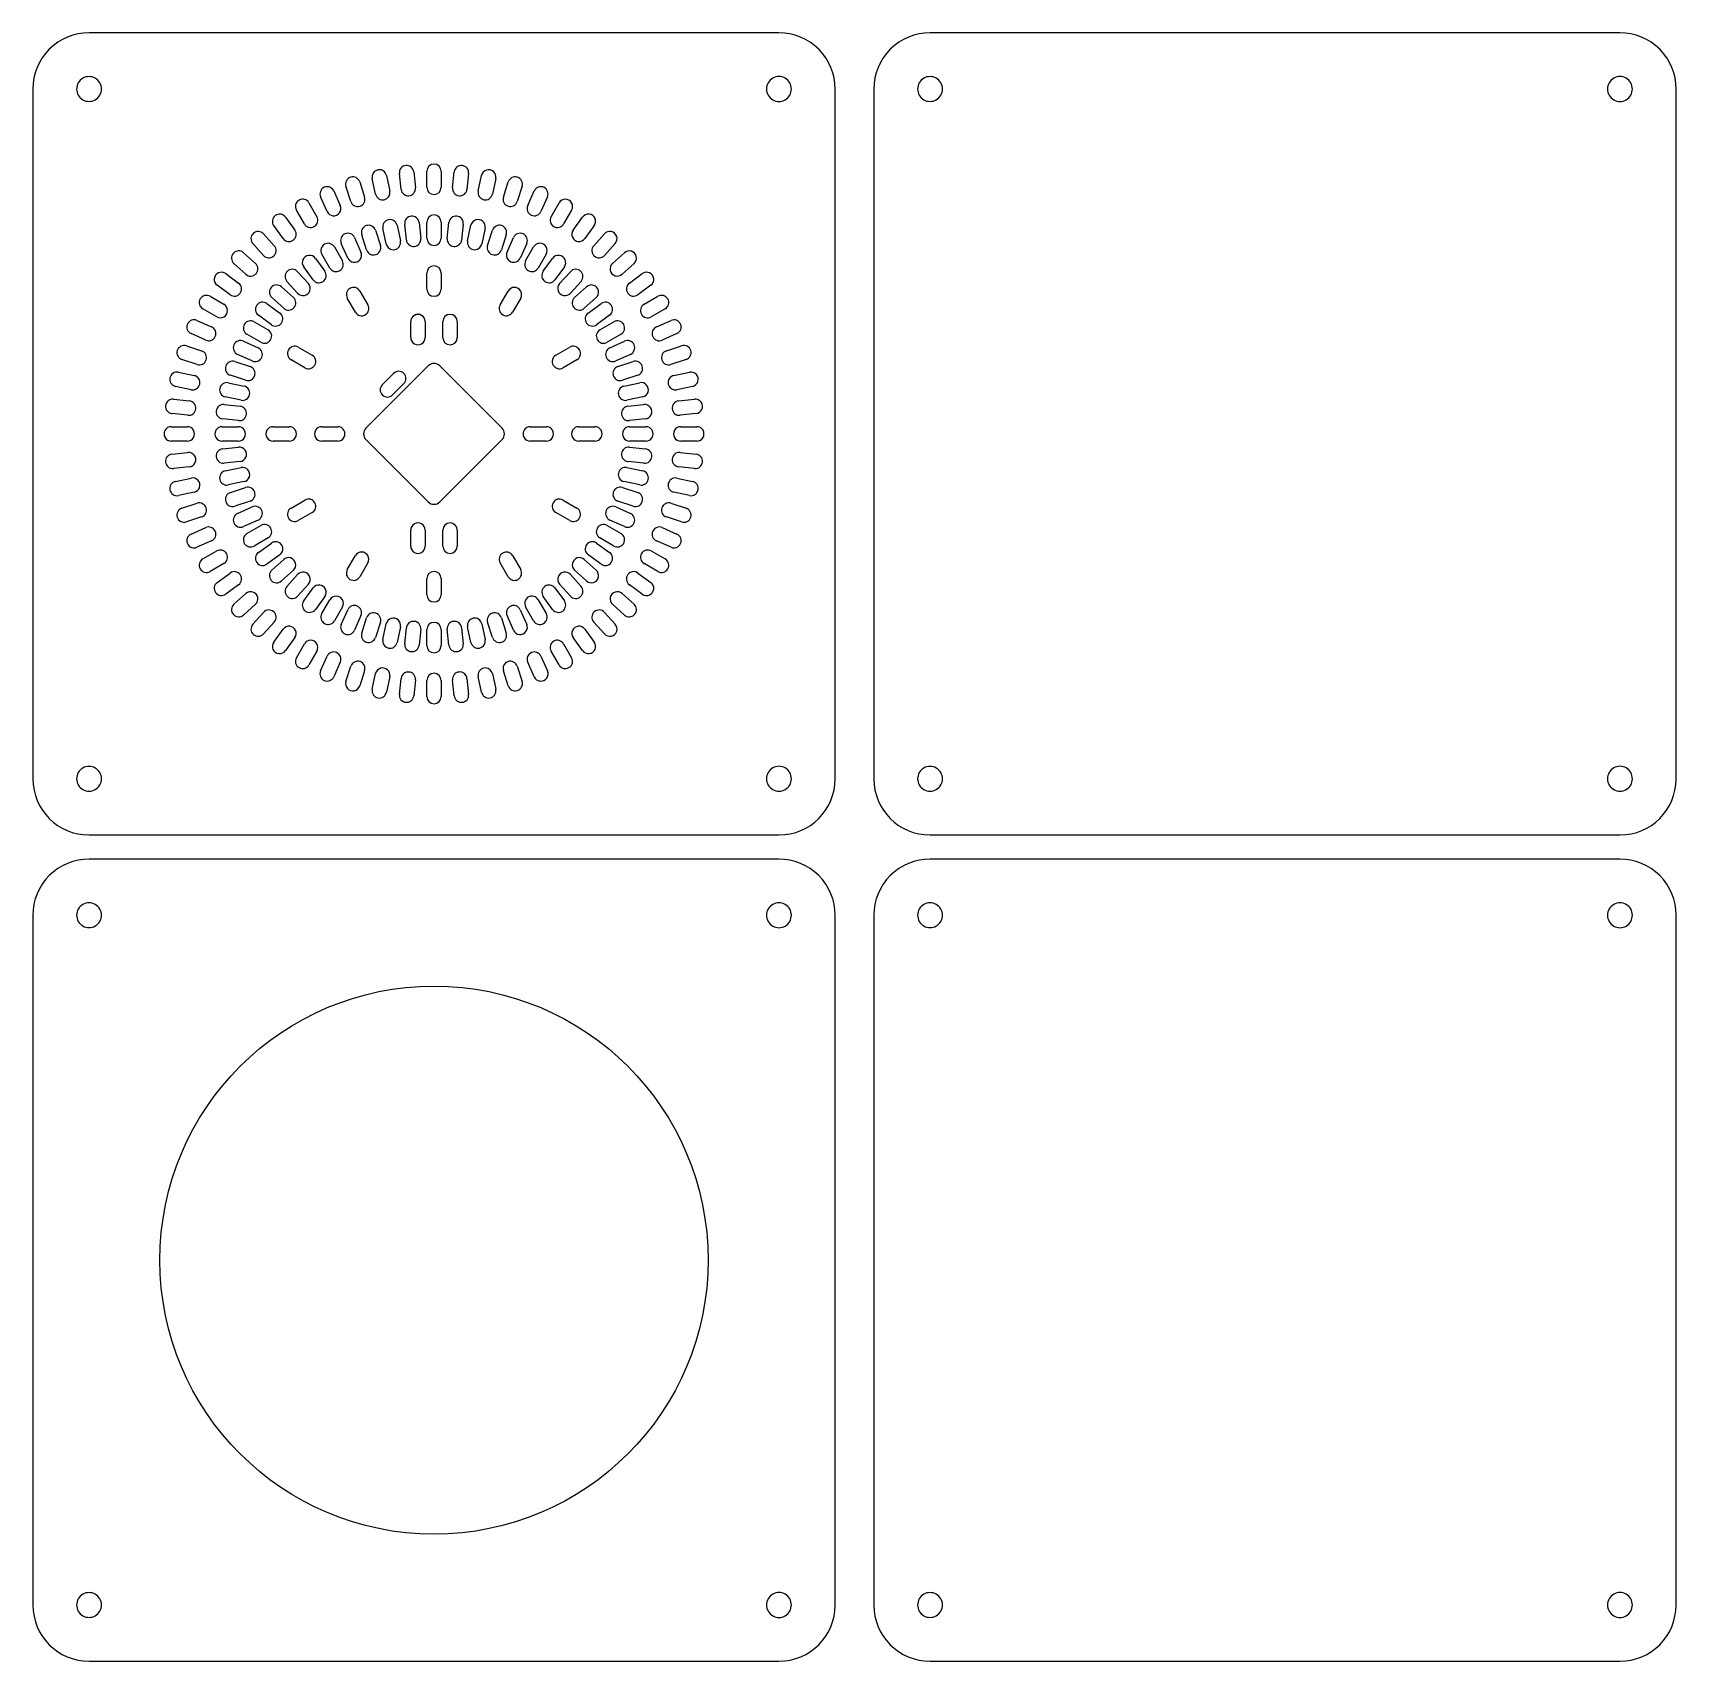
# Model space of a CAD drawing. Extents: x 3 to 208, y 45 to 248.
import ezdxf

# ---------------------------------------------------------------- set-up
doc = ezdxf.new("R2010")
doc.units = 0
doc.layers.add('VECTOR-CUT', color=7, linetype='CONTINUOUS')

msp = doc.modelspace()

# ---------------------------------------------------------------- linework, layer by layer
at = {"layer": 'VECTOR-CUT', "color": 7}
for points in [[(96.420632, 248.261118), (10.420635, 248.261118)], [(201.246029, 248.261118), (115.246029, 248.261118)], [(3.420635, 241.261118), (3.420635, 155.261108)], [(11.970635, 241.261118), (11.970635, 241.261118)], [(97.970631, 241.261118), (97.970631, 241.261118)], [(103.420638, 155.261108), (103.420638, 241.261118)], [(108.246029, 241.261118), (108.246029, 155.261108)], [(116.79603, 241.261118), (116.79603, 241.261118)], [(202.796027, 241.261118), (202.796027, 241.261118)], [(208.246032, 155.261108), (208.246032, 241.261118)], [(44.156235, 229.686317), (44.774335, 227.784221)], [(46.147039, 228.152019), (45.731134, 230.108321)], [(47.491833, 230.482621), (47.907631, 228.526319)], [(49.311331, 228.748617), (49.102236, 230.737617)], [(50.892433, 230.92582), (51.101436, 228.936718)], [(52.520636, 229.01112), (52.520636, 231.011119)], [(54.320635, 231.011119), (54.320635, 229.01112)], [(55.739837, 228.936718), (55.948837, 230.92582)], [(57.739032, 230.737617), (57.529936, 228.748617)], [(58.933639, 228.526319), (59.349434, 230.482621)], [(61.110134, 230.108321), (60.694234, 228.152019)], [(62.066935, 227.784221), (62.685038, 229.686317)], [(40.091335, 225.986618), (39.277835, 227.813719)], [(40.922234, 228.54582), (41.735635, 226.718716)], [(43.062435, 227.22802), (42.444334, 229.130119)], [(64.396936, 229.130119), (63.778836, 227.22802)], [(65.105636, 226.718716), (65.919034, 228.54582)], [(67.563436, 227.813719), (66.749936, 225.986618)], [(37.266234, 224.44142), (36.266236, 226.173418)], [(37.825034, 227.073419), (38.825032, 225.341421)], [(68.016236, 225.341421), (69.016234, 227.073419)], [(70.575032, 226.173418), (69.575034, 224.44142)], [(34.618134, 222.609417), (33.442535, 224.227417)], [(34.898734, 225.285417), (36.074336, 223.66742)], [(46.118537, 223.647117), (46.736533, 221.745021)], [(47.467235, 221.940821), (47.051434, 223.897118)], [(48.812134, 224.271322), (49.227935, 222.315017)], [(49.975031, 222.43342), (49.766034, 224.422421)], [(51.556135, 224.610618), (51.765237, 222.621519)], [(52.520636, 222.66112), (52.520636, 224.661119)], [(54.320635, 224.661119), (54.320635, 222.66112)], [(55.076034, 222.621519), (55.285135, 224.610618)], [(57.075234, 224.422421), (56.866234, 222.43342)], [(57.613333, 222.315017), (58.029131, 224.271322)], [(59.789839, 223.897118), (59.374038, 221.940821)], [(60.104734, 221.745021), (60.722736, 223.647117)], [(70.766937, 223.66742), (71.942534, 225.285417)], [(73.398736, 224.227417), (72.223136, 222.609417)], [(32.176034, 220.510618), (30.837734, 221.996921)], [(32.175436, 223.201319), (33.513734, 221.715018)], [(41.000034, 221.57422), (42.000032, 219.842118)], [(42.674035, 220.18552), (41.860634, 222.012621)], [(43.504934, 222.744717), (44.318434, 220.917718)], [(45.024633, 221.18882), (44.406634, 223.090919)], [(62.434634, 223.090919), (61.816635, 221.18882)], [(62.522834, 220.917718), (63.336334, 222.744717)], [(64.980634, 222.012621), (64.167235, 220.18552)], [(64.841236, 219.842118), (65.841234, 221.57422)], [(73.327534, 221.715018), (74.665832, 223.201319)], [(76.003534, 221.996921), (74.665236, 220.510618)], [(29.966737, 218.168018), (28.480435, 219.506319)], [(29.684836, 220.844021), (31.171137, 219.50572)], [(38.631233, 220.148219), (39.806835, 218.530118)], [(40.441234, 218.942117), (39.441236, 220.674222)], [(67.400032, 220.674222), (66.400034, 218.942117)], [(67.034435, 218.530118), (68.210035, 220.148219)], [(75.670131, 219.50572), (77.156434, 220.844021)], [(78.360832, 219.506319), (76.874534, 218.168018)], [(27.454334, 218.23922), (29.072334, 217.063618)], [(36.425034, 215.791617), (35.086736, 217.27792)], [(36.424433, 218.482318), (37.762632, 216.996121)], [(38.350531, 217.47212), (37.175034, 219.09012)], [(52.520636, 216.31112), (52.520636, 218.311119)], [(54.320635, 218.311119), (54.320635, 216.31112)], [(69.666234, 219.09012), (68.490736, 217.47212)], [(69.078636, 216.996121), (70.416835, 218.482318)], [(71.754537, 217.27792), (70.416237, 215.791617)], [(77.768933, 217.063618), (79.386935, 218.23922)], [(25.508336, 215.415519), (27.240336, 214.415518)], [(28.014336, 215.607419), (26.396337, 216.783021)], [(34.685636, 213.91912), (33.199434, 215.257322)], [(34.403832, 216.595019), (35.890135, 215.256718)], [(43.616234, 213.442921), (42.616236, 215.174919)], [(44.175034, 216.074917), (45.175032, 214.342922)], [(61.666236, 214.342922), (62.666234, 216.074917)], [(64.225032, 215.174919), (63.225034, 213.442921)], [(70.951135, 215.256718), (72.437436, 216.595019)], [(73.641836, 215.257322), (72.155634, 213.91912)], [(80.444933, 216.783021), (78.826936, 215.607419)], [(79.600939, 214.415518), (81.332934, 215.415519)], [(26.340335, 212.85672), (24.608335, 213.856718)], [(33.151634, 211.874917), (31.533536, 213.050522)], [(32.591635, 214.506721), (34.209634, 213.33122)], [(72.631636, 213.33122), (74.249636, 214.506721)], [(75.307735, 213.050522), (73.689636, 211.874917)], [(82.232935, 213.856718), (80.500934, 212.85672)], [(23.868035, 212.403917), (25.695136, 211.59042)], [(31.007535, 212.240519), (32.739635, 211.240518)], [(50.520634, 210.261122), (50.520634, 212.261121)], [(52.320636, 212.261121), (52.320636, 210.261122)], [(54.520637, 210.261122), (54.520637, 212.261121)], [(56.320634, 212.261121), (56.320634, 210.261122)], [(74.101635, 211.240518), (75.833735, 212.240519)], [(81.146131, 211.59042), (82.973235, 212.403917)], [(22.551634, 209.237418), (24.453736, 208.619317)], [(24.963034, 209.94612), (23.135936, 210.759521)], [(29.669136, 209.821118), (31.496237, 209.007717)], [(31.839634, 209.68172), (30.107537, 210.681718)], [(36.506836, 209.065519), (38.238834, 208.065518)], [(68.602434, 208.065518), (70.334432, 209.065519)], [(76.733736, 210.681718), (75.001634, 209.68172)], [(75.345036, 209.007717), (77.172131, 209.821118)], [(83.705336, 210.759521), (81.878235, 209.94612)], [(82.387539, 208.619317), (84.289635, 209.237418)], [(23.897535, 206.907422), (21.995434, 207.525517)], [(28.590834, 207.275118), (30.492937, 206.657119)], [(30.764037, 207.363321), (28.936935, 208.176818)], [(37.338833, 206.50672), (35.606835, 207.506718)], [(71.234435, 207.506718), (69.502435, 206.50672)], [(77.904236, 208.176818), (76.077239, 207.363321)], [(76.348336, 206.657119), (78.250435, 207.275118)], [(84.845835, 207.525517), (82.943737, 206.907422)], [(21.573435, 205.950618), (23.529735, 205.534721)], [(29.936734, 204.945221), (28.034637, 205.56322)], [(52.713532, 206.746417), (44.935335, 198.96822)], [(48.391335, 205.804619), (46.977131, 204.39042)], [(61.905933, 198.96822), (54.127736, 206.746417)], [(78.806633, 205.56322), (76.904534, 204.945221)], [(83.311532, 205.534721), (85.267837, 205.950618)], [(23.155435, 203.77412), (21.199135, 204.189918)], [(29.366735, 202.453817), (27.410434, 202.869618)], [(27.784636, 204.630318), (29.740936, 204.214517)], [(48.249936, 203.117618), (49.664135, 204.531819)], [(77.100334, 204.214517), (79.056634, 204.630318)], [(79.430835, 202.869618), (77.474538, 202.453817)], [(85.642137, 204.189918), (83.685837, 203.77412)], [(22.745036, 200.580319), (20.755936, 200.789321)], [(20.944136, 202.579519), (22.933137, 202.37042)], [(27.259335, 201.915718), (29.248337, 201.706721)], [(77.592939, 201.706721), (79.581937, 201.915718)], [(83.908138, 202.37042), (85.897139, 202.579519)], [(86.085336, 200.789321), (84.096233, 200.580319)], [(20.670635, 199.161119), (22.670636, 199.161119)], [(27.020635, 199.161119), (29.020636, 199.161119)], [(29.060235, 199.916518), (27.071136, 200.125622)], [(33.370636, 199.161119), (35.370635, 199.161119)], [(39.420636, 199.161119), (41.420635, 199.161119)], [(65.420635, 199.161119), (67.420634, 199.161119)], [(71.470636, 199.161119), (73.470635, 199.161119)], [(79.770134, 200.125622), (77.781034, 199.916518)], [(77.820636, 199.161119), (79.820635, 199.161119)], [(84.170636, 199.161119), (86.170635, 199.161119)], [(22.670636, 197.361117), (20.670635, 197.361117)], [(29.020636, 197.361117), (27.020635, 197.361117)], [(35.370632, 197.361117), (33.370636, 197.361117)], [(41.420635, 197.361117), (39.420636, 197.361117)], [(44.935338, 197.554019), (52.713534, 189.775819)], [(54.127736, 189.775819), (61.905933, 197.554019)], [(67.420634, 197.361117), (65.420635, 197.361117)], [(73.470635, 197.361117), (71.470636, 197.361117)], [(79.820635, 197.361117), (77.820636, 197.361117)], [(86.170635, 197.361117), (84.170636, 197.361117)], [(20.755936, 195.732918), (22.745036, 195.94192)], [(27.071136, 196.396617), (29.060235, 196.605721)], [(29.248337, 194.815518), (27.259335, 194.606518)], [(79.581934, 194.606518), (77.592936, 194.815518)], [(77.781037, 196.605721), (79.770134, 196.396617)], [(84.096233, 195.94192), (86.085336, 195.732918)], [(22.933137, 194.151821), (20.944136, 193.94272)], [(21.199135, 192.332318), (23.155435, 192.748119)], [(27.410434, 193.652621), (29.366735, 194.068419)], [(77.474538, 194.068419), (79.430838, 193.652621)], [(83.685832, 192.748119), (85.642134, 192.332318)], [(85.897139, 193.94272), (83.908138, 194.151821)], [(23.529735, 190.987518), (21.573435, 190.571618)], [(29.740936, 192.307722), (27.784636, 191.891921)], [(28.034637, 190.959019), (29.936734, 191.577018)], [(76.904534, 191.577018), (78.806633, 190.959019)], [(79.056634, 191.891921), (77.100334, 192.307722)], [(85.267837, 190.571618), (83.311532, 190.987518)], [(21.995434, 188.996722), (23.897535, 189.614817)], [(30.492937, 189.865117), (28.590834, 189.247118)], [(28.936935, 188.345418), (30.764037, 189.158918)], [(35.606835, 189.015518), (37.338835, 190.015519)], [(38.238834, 188.456718), (36.506836, 187.45672)], [(70.334432, 187.45672), (68.602434, 188.456718)], [(69.502435, 190.015519), (71.234435, 189.015518)], [(76.077239, 189.158918), (77.904236, 188.345418)], [(78.250438, 189.247118), (76.348339, 189.865117)], [(82.943737, 189.614817), (84.845835, 188.996722)], [(24.453736, 187.902919), (22.551634, 187.284821)], [(23.135936, 185.762718), (24.963034, 186.576119)], [(31.496237, 187.514522), (29.669136, 186.701118)], [(30.107537, 185.840518), (31.839634, 186.840519)], [(75.001634, 186.840519), (76.733736, 185.840518)], [(77.172131, 186.701118), (75.345036, 187.514522)], [(81.878235, 186.576119), (83.705336, 185.762718)], [(84.289635, 187.284821), (82.387539, 187.902919)], [(25.695136, 184.931819), (23.868035, 184.118319)], [(32.739635, 185.281718), (31.007535, 184.28172)], [(31.533536, 183.471717), (33.151634, 184.647322)], [(50.520634, 184.261118), (50.520634, 186.261117)], [(52.320636, 186.261117), (52.320636, 184.261118)], [(54.520637, 184.261118), (54.520637, 186.261117)], [(56.320634, 186.261117), (56.320634, 184.261118)], [(73.689636, 184.647322), (75.307735, 183.471717)], [(75.833735, 184.28172), (74.101635, 185.281718)], [(82.973235, 184.118319), (81.146136, 184.931819)], [(24.608335, 182.665518), (26.340335, 183.665519)], [(34.209634, 183.191019), (32.591635, 182.015518)], [(33.199434, 181.264917), (34.685636, 182.603119)], [(42.616236, 181.347317), (43.616234, 183.079318)], [(63.225034, 183.079318), (64.225032, 181.347317)], [(72.155634, 182.603119), (73.641836, 181.264917)], [(74.249636, 182.015518), (72.631636, 183.191019)], [(80.500934, 183.665519), (82.232935, 182.665518)], [(27.240336, 182.106718), (25.508336, 181.10672)], [(26.396337, 179.739218), (28.014336, 180.91482)], [(35.890135, 181.265518), (34.403832, 179.92722)], [(35.086736, 179.244319), (36.425034, 180.730617)], [(45.175032, 182.179317), (44.175034, 180.447322)], [(62.666234, 180.447322), (61.666236, 182.179317)], [(70.416234, 180.730617), (71.754532, 179.244319)], [(72.437436, 179.92722), (70.951135, 181.265518)], [(78.826936, 180.91482), (80.444933, 179.739218)], [(81.332934, 181.10672), (79.600939, 182.106718)], [(29.072337, 179.458621), (27.454337, 178.283019)], [(28.480435, 177.01592), (29.966737, 178.354218)], [(37.762632, 179.52612), (36.424433, 178.039921)], [(37.175034, 177.432119), (38.350531, 179.050119)], [(52.520636, 178.21112), (52.520636, 180.211119)], [(54.320635, 180.211119), (54.320635, 178.21112)], [(68.490739, 179.050119), (69.666234, 177.432119)], [(70.416835, 178.039921), (69.078636, 179.52612)], [(76.874534, 178.354218), (78.360832, 177.01592)], [(79.386935, 178.283019), (77.768933, 179.458621)], [(31.171137, 177.016519), (29.684836, 175.678218)], [(39.806835, 177.992121), (38.631233, 176.374017)], [(39.441236, 175.848017), (40.441234, 177.580122)], [(42.000032, 176.680121), (41.000034, 174.948019)], [(41.860634, 174.50962), (42.674035, 176.336719)], [(64.167235, 176.336719), (64.980634, 174.50962)], [(65.841234, 174.948019), (64.841236, 176.680121)], [(66.400034, 177.580122), (67.400032, 175.848017)], [(68.210035, 176.374017), (67.034433, 177.992121)], [(77.156434, 175.678218), (75.670131, 177.016519)], [(30.837734, 174.525318), (32.176034, 176.011621)], [(33.513734, 174.807218), (32.175436, 173.320917)], [(44.318434, 175.604521), (43.504934, 173.77742)], [(44.406634, 173.431317), (45.024633, 175.333419)], [(46.736531, 174.777218), (46.118532, 172.875119)], [(47.051434, 172.625121), (47.467235, 174.581418)], [(49.227935, 174.207222), (48.812134, 172.250917)], [(58.029131, 172.250917), (57.613333, 174.207222)], [(59.374035, 174.581418), (59.789836, 172.625121)], [(60.722736, 172.875119), (60.104734, 174.777218)], [(61.816638, 175.333419), (62.434634, 173.431317)], [(63.336334, 173.77742), (62.522837, 175.604521)], [(74.665837, 173.320917), (73.327537, 174.807218)], [(74.665236, 176.011621), (76.003534, 174.525318)], [(33.442535, 172.294817), (34.618134, 173.912822)], [(36.074336, 172.854819), (34.898734, 171.236819)], [(36.266236, 170.348821), (37.266234, 172.080819)], [(49.766034, 172.099818), (49.975033, 174.088819)], [(51.765234, 173.90072), (51.556133, 171.911618)], [(52.520636, 171.86112), (52.520636, 173.861119)], [(54.320635, 173.861119), (54.320635, 171.86112)], [(55.285135, 171.911618), (55.076034, 173.90072)], [(56.866234, 174.088819), (57.075234, 172.099818)], [(69.575034, 172.080819), (70.575032, 170.348821)], [(71.942534, 171.236819), (70.766932, 172.854819)], [(72.223136, 173.912822), (73.398736, 172.294817)], [(38.825032, 171.180818), (37.825034, 169.44882)], [(39.277835, 168.70852), (40.091335, 170.535621)], [(66.749936, 170.535621), (67.563436, 168.70852)], [(69.016234, 169.44882), (68.016236, 171.180818)], [(41.735635, 169.803517), (40.922234, 167.976419)], [(42.444337, 167.392117), (43.062435, 169.294219)], [(44.774335, 168.738018), (44.156235, 166.835922)], [(45.731134, 166.413918), (46.147039, 168.37022)], [(47.907631, 167.995917), (47.491833, 166.039618)], [(59.349434, 166.039618), (58.933639, 167.995917)], [(60.694234, 168.37022), (61.110134, 166.413918)], [(62.685038, 166.835922), (62.066935, 168.738018)], [(63.778836, 169.294219), (64.396936, 167.392117)], [(65.919034, 167.976419), (65.105636, 169.803517)], [(49.102239, 165.784619), (49.311337, 167.773617)], [(51.101436, 167.585521), (50.892433, 165.596419)], [(52.520636, 165.51112), (52.520636, 167.511119)], [(54.320635, 167.511119), (54.320635, 165.51112)], [(55.948834, 165.596419), (55.739832, 167.585521)], [(57.529936, 167.773617), (57.739032, 165.784619)], [(11.970635, 155.261108), (11.970635, 155.261108)], [(97.970631, 155.261108), (97.970631, 155.261108)], [(116.79603, 155.261108), (116.79603, 155.261108)], [(202.796027, 155.261108), (202.796027, 155.261108)], [(10.420635, 148.261122), (96.420632, 148.261122)], [(115.246029, 148.261122), (201.246029, 148.261122)], [(96.420632, 145.250006), (10.420635, 145.250006)], [(201.246029, 145.250006), (115.246029, 145.250006)], [(3.420635, 138.250006), (3.420635, 52.249994)], [(11.970635, 138.250006), (11.970635, 138.250006)], [(97.970631, 138.250006), (97.970631, 138.250006)], [(103.420638, 52.249994), (103.420638, 138.250006)], [(108.246029, 138.250006), (108.246029, 52.249994)], [(116.79603, 138.250006), (116.79603, 138.250006)], [(202.796027, 138.250006), (202.796027, 138.250006)], [(208.246032, 52.249994), (208.246032, 138.250006)], [(87.590291, 95.250007), (87.590291, 95.250007)], [(11.970635, 52.249994), (11.970635, 52.249994)], [(97.970631, 52.249994), (97.970631, 52.249994)], [(116.79603, 52.249994), (116.79603, 52.249994)], [(202.796027, 52.249994), (202.796027, 52.249994)], [(10.420635, 45.250008), (96.420632, 45.250008)], [(115.246029, 45.250008), (201.246029, 45.250008)]]:
    msp.add_lwpolyline(points, dxfattribs=at)
for points in [[(10.420635, 248.261118), (8.56412, 248.261118), (6.783643, 247.52362), (5.470888, 246.210866)], [(101.370384, 246.210867), (100.057627, 247.523621), (98.277149, 248.261119), (96.420632, 248.261118)], [(115.246029, 248.261118), (113.389514, 248.261118), (111.609037, 247.52362), (110.296283, 246.210866)], [(206.195778, 246.210867), (204.883024, 247.523621), (203.102546, 248.261119), (201.246029, 248.261118)], [(5.470888, 246.210866), (4.158133, 244.898111), (3.420635, 243.117634), (3.420635, 241.261118)], [(103.420638, 241.261118), (103.420638, 243.117634), (102.683138, 244.898112), (101.370384, 246.210867)], [(110.296283, 246.210866), (108.983529, 244.898111), (108.246029, 243.117634), (108.246029, 241.261118)], [(208.246032, 241.261118), (208.246032, 243.117634), (207.508534, 244.898112), (206.195778, 246.210867)], [(9.645635, 242.603457), (9.166064, 242.326577), (8.870635, 241.81488), (8.870635, 241.261118)], [(11.195635, 242.603457), (10.716064, 242.880338), (10.125207, 242.880338), (9.645635, 242.603457)], [(11.970635, 241.261118), (11.970635, 241.81488), (11.675207, 242.326577), (11.195635, 242.603457)], [(95.644973, 242.605367), (95.165065, 242.327976), (94.869816, 241.815425), (94.870637, 241.261118)], [(97.196295, 242.605367), (96.716387, 242.882757), (96.12488, 242.882757), (95.644973, 242.605367)], [(97.970631, 241.261118), (97.971477, 241.815425), (97.676202, 242.327976), (97.196295, 242.605367)], [(114.471029, 242.603457), (113.991458, 242.326577), (113.69603, 241.81488), (113.69603, 241.261118)], [(116.021031, 242.603457), (115.541459, 242.880338), (114.950601, 242.880338), (114.471029, 242.603457)], [(116.79603, 241.261118), (116.79603, 241.81488), (116.500602, 242.326577), (116.021031, 242.603457)], [(200.470369, 242.605367), (199.990459, 242.327976), (199.695212, 241.815425), (199.69603, 241.261118)], [(202.021691, 242.605367), (201.541784, 242.882757), (200.950274, 242.882757), (200.470369, 242.605367)], [(202.796027, 241.261118), (202.796874, 241.815425), (202.501599, 242.327976), (202.021691, 242.605367)], [(8.870635, 241.261118), (8.870635, 240.707356), (9.166064, 240.19566), (9.645635, 239.918779)], [(9.645635, 239.918779), (10.125207, 239.641898), (10.716064, 239.641898), (11.195635, 239.918779)], [(11.195635, 239.918779), (11.675207, 240.19566), (11.970635, 240.707356), (11.970635, 241.261118)], [(94.870637, 241.261118), (94.86979, 240.706811), (95.165065, 240.19426), (95.644973, 239.91687)], [(95.644973, 239.91687), (96.12488, 239.639479), (96.716387, 239.639479), (97.196295, 239.91687)], [(97.196295, 239.91687), (97.676202, 240.19426), (97.971452, 240.706811), (97.970631, 241.261118)], [(113.69603, 241.261118), (113.69603, 240.707356), (113.991458, 240.19566), (114.471029, 239.918779)], [(114.471029, 239.918779), (114.950601, 239.641898), (115.541459, 239.641898), (116.021031, 239.918779)], [(116.021031, 239.918779), (116.500602, 240.19566), (116.79603, 240.707356), (116.79603, 241.261118)], [(199.69603, 241.261118), (199.695184, 240.706811), (199.990459, 240.19426), (200.470369, 239.91687)], [(200.470369, 239.91687), (200.950274, 239.639479), (201.541784, 239.639479), (202.021691, 239.91687)], [(202.021691, 239.91687), (202.501599, 240.19426), (202.796848, 240.706811), (202.796027, 241.261118)], [(49.90327, 231.726682), (49.408977, 231.674728), (49.050372, 231.231938), (49.102267, 230.73764)], [(50.892408, 230.925795), (50.840394, 231.420081), (50.397562, 231.778636), (49.90327, 231.726682)], [(53.420634, 231.909302), (52.924289, 231.909302), (52.521637, 231.507466), (52.520636, 231.011119)], [(54.320635, 231.011119), (54.319506, 231.507466), (53.916981, 231.909302), (53.420634, 231.909302)], [(56.937924, 231.725951), (56.443917, 231.777874), (56.001248, 231.419754), (55.948865, 230.925795)], [(57.739001, 230.73764), (57.790464, 231.231695), (57.431929, 231.674028), (56.937924, 231.725951)], [(43.022701, 230.262694), (42.550548, 230.109286), (42.291787, 229.602522), (42.444385, 229.130105)], [(44.156286, 229.686331), (44.00206, 230.158221), (43.494853, 230.416107), (43.022701, 230.262694)], [(46.424466, 231.175511), (45.938364, 231.072186), (45.62801, 230.594429), (45.731199, 230.108301)], [(47.491864, 230.482542), (47.388407, 230.968613), (46.910563, 231.278835), (46.424466, 231.175511)], [(59.951606, 231.151482), (59.645779, 231.052098), (59.416216, 230.797093), (59.349403, 230.482542)], [(60.832012, 230.964346), (60.593049, 231.179529), (60.257433, 231.250867), (59.951606, 231.151482)], [(61.110072, 230.108301), (61.176972, 230.422832), (61.070973, 230.749163), (60.832012, 230.964346)], [(63.818392, 230.262149), (63.346454, 230.415492), (62.839442, 230.157908), (62.684985, 229.686331)], [(64.396882, 229.130105), (64.54911, 229.602407), (64.290332, 230.108806), (63.818392, 230.262149)], [(36.596235, 227.401799), (36.166179, 227.153505), (36.018495, 226.603807), (36.266213, 226.173418)], [(37.825053, 227.073419), (37.576187, 227.503142), (37.026291, 227.650092), (36.596235, 227.401799)], [(39.734016, 229.001807), (39.279974, 228.799651), (39.075747, 228.267724), (39.277843, 227.813654)], [(40.922225, 228.545781), (40.720013, 228.9998), (40.188058, 229.20396), (39.734016, 229.001807)], [(44.196404, 226.650303), (44.669081, 226.803883), (44.927794, 227.311533), (44.774285, 227.784232)], [(46.146999, 228.152098), (46.250403, 227.665967), (46.728284, 227.355675), (47.214429, 227.459008)], [(47.214429, 227.459008), (47.700576, 227.562341), (48.010936, 228.040177), (47.907671, 228.526339)], [(49.311266, 228.748541), (49.364138, 228.255013), (49.806592, 227.897454), (50.300227, 227.949338)], [(50.300227, 227.949338), (50.793859, 228.001222), (51.152301, 228.442959), (51.101405, 228.936698)], [(52.520636, 229.01112), (52.521764, 228.514773), (52.924289, 228.112937), (53.420634, 228.112937)], [(53.420634, 228.112937), (53.916981, 228.112937), (54.319633, 228.514773), (54.320635, 229.01112)], [(55.739868, 228.936698), (55.688405, 228.442643), (56.04694, 228.00031), (56.540948, 227.948387)], [(56.540948, 227.948387), (57.034952, 227.896464), (57.47762, 228.254584), (57.530007, 228.748541)], [(58.933602, 228.526339), (58.830334, 228.040177), (59.140694, 227.562341), (59.626841, 227.459008)], [(59.626841, 227.459008), (60.112989, 227.355675), (60.590867, 227.665967), (60.694271, 228.152098)], [(62.066983, 227.784232), (61.913474, 227.311533), (62.172187, 226.803883), (62.644864, 226.650303)], [(67.107252, 229.001807), (66.65321, 229.20396), (66.121255, 228.999831), (65.919042, 228.545781)], [(67.563427, 227.813654), (67.765521, 228.267724), (67.561169, 228.799651), (67.107252, 229.001807)], [(69.795655, 227.52353), (69.474086, 227.523515), (69.176956, 227.35193), (69.016211, 227.073419)], [(70.575142, 227.073492), (70.414368, 227.351986), (70.117225, 227.523544), (69.795655, 227.52353)], [(33.641628, 225.484536), (33.239501, 225.192371), (33.150358, 224.629538), (33.442518, 224.227411)], [(34.898748, 225.285428), (34.606588, 225.687553), (34.043753, 225.776695), (33.641628, 225.484536)], [(38.495571, 224.112106), (38.925991, 224.360609), (39.0735, 224.910965), (38.825057, 225.341421)], [(40.091241, 225.986556), (40.221826, 225.692503), (40.499451, 225.490528), (40.819423, 225.456794)], [(40.819423, 225.456794), (41.139392, 225.42306), (41.453034, 225.5627), (41.642067, 225.823056)], [(41.642067, 225.823056), (41.831102, 226.083414), (41.866772, 226.424878), (41.735626, 226.71868)], [(43.062384, 227.228006), (43.21604, 226.755352), (43.723729, 226.49672), (44.196404, 226.650303)], [(50.567246, 225.409801), (50.073611, 225.357917), (49.715169, 224.91618), (49.766068, 224.422441)], [(51.556203, 224.610598), (51.503332, 225.104126), (51.060881, 225.461685), (50.567246, 225.409801)], [(53.420634, 225.559302), (52.924289, 225.559302), (52.521637, 225.157466), (52.520636, 224.661119)], [(54.320635, 224.661119), (54.319506, 225.157466), (53.916981, 225.559302), (53.420634, 225.559302)], [(56.274047, 225.410007), (55.78033, 225.461899), (55.337831, 225.104219), (55.285067, 224.610598)], [(57.075203, 224.422441), (57.126223, 224.916248), (56.767761, 225.358112), (56.274047, 225.410007)], [(62.644864, 226.650303), (63.117538, 226.49672), (63.625228, 226.755352), (63.778884, 227.228006)], [(65.105644, 226.71868), (64.904041, 226.264711), (65.108466, 225.733247), (65.562122, 225.531213)], [(65.562122, 225.531213), (66.015898, 225.329181), (66.547557, 225.532906), (66.750026, 225.986556)], [(68.016213, 225.341421), (67.768538, 224.911035), (67.916233, 224.361376), (68.346266, 224.113094)], [(70.575057, 226.173418), (70.735879, 226.451884), (70.735912, 226.794998), (70.575142, 227.073492)], [(72.764709, 225.65149), (72.444932, 225.6851), (72.131515, 225.545558), (71.94252, 225.285428)], [(73.492826, 225.122482), (73.362044, 225.416224), (73.084487, 225.617878), (72.764709, 225.65149)], [(30.905529, 223.266715), (30.536625, 222.934554), (30.506326, 222.366418), (30.837807, 221.996902)], [(32.175464, 223.201336), (31.84262, 223.569624), (31.27443, 223.598877), (30.905529, 223.266715)], [(35.875239, 222.410306), (36.277369, 222.702468), (36.366512, 223.265301), (36.07435, 223.667426)], [(37.266211, 224.44142), (37.514773, 224.011034), (38.065148, 223.863601), (38.495571, 224.112106)], [(43.504922, 222.744782), (43.302713, 223.198801), (42.770758, 223.402961), (42.316716, 223.200808)], [(44.984972, 224.223593), (44.51278, 224.070168), (44.254025, 223.563342), (44.406685, 223.090905)], [(46.118588, 223.647134), (45.964404, 224.119074), (45.457161, 224.377014), (44.984972, 224.223593)], [(47.744665, 224.96431), (47.258565, 224.860986), (46.948214, 224.383229), (47.051403, 223.897101)], [(48.812069, 224.271339), (48.708609, 224.75741), (48.230765, 225.067632), (47.744665, 224.96431)], [(58.631407, 224.940262), (58.325585, 224.840883), (58.09602, 224.585884), (58.029198, 224.271339)], [(59.511796, 224.753129), (59.272839, 224.968307), (58.937229, 225.039644), (58.631407, 224.940262)], [(59.789867, 223.897101), (59.856759, 224.211629), (59.75076, 224.537951), (59.511796, 224.753129)], [(61.856747, 224.22497), (61.384016, 224.378569), (60.876279, 224.119862), (60.722682, 223.647134)], [(62.434586, 223.090905), (62.588182, 223.563636), (62.329475, 224.071373), (61.856747, 224.22497)], [(64.524551, 223.200808), (64.070509, 223.402961), (63.538554, 223.198832), (63.336345, 222.744782)], [(68.346266, 224.113094), (68.7763, 223.864812), (69.32617, 224.011734), (69.575053, 224.44142)], [(70.766917, 223.667426), (70.577922, 223.407296), (70.54206, 223.066098), (70.672841, 222.772358)], [(73.39875, 224.227411), (73.587745, 224.487544), (73.623607, 224.828742), (73.492826, 225.122482)], [(75.521755, 223.479454), (75.207241, 223.546307), (74.880955, 223.440288), (74.6658, 223.201336)], [(76.190588, 222.877237), (76.091226, 223.183039), (75.836266, 223.412604), (75.521755, 223.479454)], [(33.446311, 220.444812), (33.815373, 220.77712), (33.845517, 221.345564), (33.513666, 221.715035)], [(34.61812, 222.609414), (34.910282, 222.207287), (35.473115, 222.118141), (35.875239, 222.410306)], [(39.771458, 221.902213), (39.341555, 221.654007), (39.193795, 221.10458), (39.441213, 220.674222)], [(41.000053, 221.57422), (40.75106, 222.003669), (40.201365, 222.150419), (39.771458, 221.902213)], [(42.316716, 223.200808), (41.862674, 222.998655), (41.658447, 222.466725), (41.860541, 222.012658)], [(46.158706, 220.611103), (46.63138, 220.764683), (46.890093, 221.272333), (46.736587, 221.745035)], [(47.467204, 221.940799), (47.570596, 221.454657), (48.04848, 221.144353), (48.534633, 221.247689)], [(48.534633, 221.247689), (49.020789, 221.351025), (49.331146, 221.828875), (49.22787, 222.315039)], [(49.975062, 222.433344), (50.027075, 221.939057), (50.469907, 221.580505), (50.9642, 221.632457)], [(50.9642, 221.632457), (51.458492, 221.684411), (51.817098, 222.127198), (51.765206, 222.621496)], [(52.520636, 222.66112), (52.521764, 222.164773), (52.924289, 221.762937), (53.420634, 221.762937)], [(53.420634, 221.762937), (53.916981, 221.762937), (54.319633, 222.164773), (54.320635, 222.66112)], [(55.076065, 222.621496), (55.024503, 222.127387), (55.383055, 221.68495), (55.877127, 221.633021)], [(55.877127, 221.633021), (56.371196, 221.581092), (56.813902, 221.939311), (56.866203, 222.433344)], [(57.613406, 222.315039), (57.511002, 221.829253), (57.821314, 221.352289), (58.30693, 221.249069)], [(58.30693, 221.249069), (58.792547, 221.145849), (59.270031, 221.455357), (59.374069, 221.940799)], [(60.10468, 221.745035), (59.951177, 221.272333), (60.209887, 220.764683), (60.682561, 220.611103)], [(64.980727, 222.012658), (65.182821, 222.466725), (64.978469, 222.998655), (64.524551, 223.200808)], [(66.620754, 222.024847), (66.29904, 222.02476), (66.001841, 221.852957), (65.841211, 221.57422)], [(67.400537, 221.574638), (67.239758, 221.85329), (66.942465, 222.024932), (66.620754, 222.024847)], [(67.400057, 220.674222), (67.561135, 220.952702), (67.561319, 221.295986), (67.400622, 221.574638)], [(70.672841, 222.772358), (70.803626, 222.478618), (71.08118, 222.276959), (71.400958, 222.243349)], [(71.400958, 222.243349), (71.720735, 222.20974), (72.034152, 222.349281), (72.223147, 222.609414)], [(73.327607, 221.715035), (72.996196, 221.345513), (73.026524, 220.777436), (73.395397, 220.4453)], [(76.003469, 221.996902), (76.218618, 222.235854), (76.28995, 222.571436), (76.190588, 222.877237)], [(28.414499, 220.776711), (28.082148, 220.407598), (28.11165, 219.839022), (28.480418, 219.506288)], [(29.684853, 220.843948), (29.315393, 221.175917), (28.74685, 221.145824), (28.414499, 220.776711)], [(31.236993, 218.235396), (31.569319, 218.60448), (31.539852, 219.173), (31.171154, 219.505749)], [(32.176006, 220.510601), (32.508766, 220.141948), (33.077246, 220.112507), (33.446311, 220.444812)], [(37.080831, 219.985261), (36.950052, 219.691479), (36.985956, 219.350241), (37.175017, 219.090114)], [(37.80902, 220.514321), (37.489203, 220.480725), (37.211612, 220.279043), (37.080831, 219.985261)], [(38.631249, 220.148126), (38.442279, 220.408321), (38.128835, 220.547916), (37.80902, 220.514321)], [(41.670574, 218.612806), (42.100994, 218.861308), (42.248503, 219.411664), (42.00006, 219.842118)], [(42.674046, 220.185557), (42.8048, 219.891775), (43.082365, 219.690074), (43.402168, 219.65645)], [(43.402168, 219.65645), (43.721974, 219.622823), (44.035418, 219.762379), (44.22442, 220.02254)], [(44.22442, 220.02254), (44.413421, 220.282701), (44.449258, 220.623933), (44.318428, 220.917681)], [(45.024681, 221.188806), (45.178337, 220.716152), (45.686029, 220.457521), (46.158706, 220.611103)], [(53.420634, 219.209302), (52.924289, 219.209302), (52.521637, 218.807466), (52.520636, 218.311119)], [(54.320635, 218.311119), (54.319506, 218.807466), (53.916981, 219.209302), (53.420634, 219.209302)], [(60.682561, 220.611103), (61.155239, 220.457521), (61.662931, 220.716152), (61.816587, 221.188806)], [(62.522848, 220.917681), (62.321688, 220.463803), (62.526065, 219.932754), (62.979594, 219.730824)], [(62.979594, 219.730824), (63.433133, 219.528894), (63.964526, 219.732235), (64.167227, 220.185557)], [(64.841213, 219.842118), (64.593538, 219.411735), (64.741233, 218.862076), (65.171266, 218.613794)], [(69.03221, 220.514191), (68.712433, 220.547801), (68.399017, 220.408259), (68.210021, 220.148126)], [(69.760327, 219.985182), (69.629545, 220.278922), (69.351988, 220.480581), (69.03221, 220.514191)], [(69.666251, 219.090114), (69.855247, 219.350244), (69.891106, 219.691442), (69.760327, 219.985182)], [(73.395397, 220.4453), (73.76427, 220.113167), (74.332406, 220.142383), (74.665261, 220.510601)], [(75.670114, 219.505749), (75.431167, 219.290599), (75.325148, 218.964311), (75.392001, 218.6498)], [(78.037151, 221.031792), (77.731101, 221.131114), (77.39531, 221.059506), (77.15642, 220.843948)], [(78.639729, 220.362561), (78.572939, 220.677315), (78.343198, 220.932467), (78.037151, 221.031792)], [(78.360851, 219.506288), (78.600193, 219.721341), (78.706517, 220.047807), (78.639729, 220.362561)], [(26.030266, 217.605196), (25.996655, 217.285419), (26.136198, 216.972003), (26.396328, 216.783004)], [(26.559273, 218.333313), (26.265532, 218.202531), (26.063876, 217.924974), (26.030266, 217.605196)], [(27.454342, 218.239234), (27.194212, 218.428233), (26.853013, 218.464092), (26.559273, 218.333313)], [(29.96672, 218.168089), (30.336185, 217.83619), (30.904671, 217.866314), (31.236993, 218.235396)], [(35.154012, 218.548177), (34.784927, 218.215855), (34.754806, 217.647369), (35.086705, 217.277903)], [(36.424365, 218.482335), (36.091614, 218.851035), (35.523094, 218.880502), (35.154012, 218.548177)], [(38.350517, 217.472112), (38.642682, 217.069987), (39.205515, 216.980842), (39.60764, 217.273004)], [(39.60764, 217.273004), (40.009767, 217.565169), (40.098912, 218.128002), (39.80675, 218.530129)], [(40.441214, 218.942117), (40.689776, 218.511734), (41.240154, 218.364301), (41.670574, 218.612806)], [(65.171266, 218.613794), (65.6013, 218.365514), (66.15117, 218.512434), (66.400053, 218.942117)], [(67.034416, 218.530129), (66.742358, 218.127999), (66.831537, 217.565256), (67.233617, 217.273128)], [(67.233617, 217.273128), (67.635696, 216.981), (68.198452, 217.070083), (68.490648, 217.472112)], [(71.687258, 218.548177), (71.318174, 218.880502), (70.749654, 218.851035), (70.416903, 218.482335)], [(71.754563, 217.277903), (72.086462, 217.647369), (72.05634, 218.215855), (71.687258, 218.548177)], [(75.392001, 218.6498), (75.458853, 218.335286), (75.688416, 218.080329), (75.994218, 217.98097)], [(75.994218, 217.98097), (76.300022, 217.881608), (76.635602, 217.952945), (76.874551, 218.168089)], [(80.281994, 218.333313), (79.988255, 218.464092), (79.647057, 218.428233), (79.386927, 218.239234)], [(80.811003, 217.605196), (80.77739, 217.924974), (80.575737, 218.202531), (80.281994, 218.333313)], [(80.444941, 216.783004), (80.705071, 216.972003), (80.844613, 217.285419), (80.811003, 217.605196)], [(24.279022, 215.086058), (24.030518, 214.655636), (24.177949, 214.10526), (24.608335, 213.856698)], [(25.508336, 215.415544), (25.07788, 215.663987), (24.527525, 215.516478), (24.279022, 215.086058)], [(28.014328, 215.607402), (28.416457, 215.315344), (28.9792, 215.404524), (29.271327, 215.806603)], [(29.271327, 215.806603), (29.563455, 216.208682), (29.474372, 216.771439), (29.072342, 217.063637)], [(33.132832, 216.528409), (32.80025, 216.159036), (32.830059, 215.589989), (33.199417, 215.257387)], [(34.403851, 216.59505), (34.034462, 216.927618), (33.465417, 216.897781), (33.132832, 216.528409)], [(35.956734, 213.98573), (36.289316, 214.355103), (36.259508, 214.92415), (35.890152, 215.256752)], [(36.425003, 215.7916), (36.640155, 215.552651), (36.966443, 215.446634), (37.280954, 215.513487)], [(37.280954, 215.513487), (37.595469, 215.58034), (37.850425, 215.809902), (37.949784, 216.115704)], [(37.949784, 216.115704), (38.049146, 216.421506), (37.977809, 216.757088), (37.762663, 216.996037)], [(42.946458, 216.402913), (42.516555, 216.154707), (42.368795, 215.605279), (42.616213, 215.174919)], [(44.175053, 216.074917), (43.92606, 216.504369), (43.376365, 216.651119), (42.946458, 216.402913)], [(52.520636, 216.31112), (52.521764, 215.814773), (52.924289, 215.412937), (53.420634, 215.412937)], [(53.420634, 215.412937), (53.916981, 215.412937), (54.319633, 215.814773), (54.320635, 216.31112)], [(63.445754, 216.525547), (63.12404, 216.525459), (62.826841, 216.353657), (62.666211, 216.074917)], [(64.225537, 216.075338), (64.064758, 216.35399), (63.767465, 216.525634), (63.445754, 216.525547)], [(64.225057, 215.174919), (64.386135, 215.453402), (64.386319, 215.796685), (64.225622, 216.075338)], [(69.078605, 216.996037), (68.863453, 216.757088), (68.792121, 216.421506), (68.891483, 216.115704)], [(68.891483, 216.115704), (68.990845, 215.809902), (69.245802, 215.580337), (69.560313, 215.513484)], [(69.560313, 215.513484), (69.874827, 215.446634), (70.201115, 215.552651), (70.416268, 215.7916)], [(70.951115, 215.256749), (70.581732, 214.924153), (70.551906, 214.355086), (70.884502, 213.985702)], [(73.317749, 216.782172), (73.011947, 216.881534), (72.676365, 216.810196), (72.437416, 216.59505)], [(73.919969, 216.113342), (73.853116, 216.427853), (73.623551, 216.682812), (73.317749, 216.782172)], [(73.641853, 215.257387), (73.880802, 215.472539), (73.986819, 215.798827), (73.919969, 216.113342)], [(77.768927, 217.063637), (77.366836, 216.771458), (77.277719, 216.208654), (77.569867, 215.806546)], [(77.569867, 215.806546), (77.862018, 215.404439), (78.424814, 215.315282), (78.826941, 215.607402)], [(82.562246, 215.086058), (82.313743, 215.516478), (81.763387, 215.663987), (81.332934, 215.415544)], [(82.232935, 213.856698), (82.663318, 214.10526), (82.810751, 214.655636), (82.562246, 215.086058)], [(27.690446, 213.636099), (27.690431, 213.957666), (27.518846, 214.254795), (27.240336, 214.415541)], [(27.240409, 212.85661), (27.518903, 213.017384), (27.690461, 213.314527), (27.690446, 213.636099)], [(31.334964, 214.307303), (31.042926, 213.905351), (31.131851, 213.342786), (31.533629, 213.050505)], [(32.591643, 214.506735), (32.18951, 214.798525), (31.626999, 214.709258), (31.334964, 214.307303)], [(34.408437, 212.074239), (34.700512, 212.476242), (34.611522, 213.038889), (34.209643, 213.331133)], [(34.685718, 213.919089), (35.055104, 213.586521), (35.624149, 213.616358), (35.956734, 213.98573)], [(43.616214, 213.442921), (43.864776, 213.012535), (44.415154, 212.865102), (44.845574, 213.113607)], [(44.845574, 213.113607), (45.275994, 213.36211), (45.423503, 213.912465), (45.17506, 214.342922)], [(50.970632, 213.040543), (50.692171, 212.879775), (50.520634, 212.58266), (50.520634, 212.261121)], [(51.870633, 213.040543), (51.592172, 213.201313), (51.249095, 213.201313), (50.970632, 213.040543)], [(52.320636, 212.261121), (52.320636, 212.58266), (52.149096, 212.879775), (51.870633, 213.040543)], [(55.420635, 213.160247), (54.923919, 213.160247), (54.521117, 212.757835), (54.520637, 212.261121)], [(56.320634, 212.261121), (56.320069, 212.757835), (55.917352, 213.160247), (55.420635, 213.160247)], [(61.666213, 214.342922), (61.418538, 213.912536), (61.566233, 213.362874), (61.996266, 213.114595)], [(61.996266, 213.114595), (62.4263, 212.866313), (62.97617, 213.013235), (63.225053, 213.442921)], [(70.884502, 213.985702), (71.217099, 213.616316), (71.786169, 213.586493), (72.155555, 213.919089)], [(72.631625, 213.331133), (72.229746, 213.038889), (72.140755, 212.476242), (72.43283, 212.074239)], [(75.506749, 214.307627), (75.214584, 214.709752), (74.651751, 214.798897), (74.249627, 214.506735)], [(75.307642, 213.050505), (75.709766, 213.342667), (75.798911, 213.9055), (75.506749, 214.307627)], [(79.600939, 214.415541), (79.171298, 214.166638), (79.024407, 213.616801), (79.272672, 213.18679)], [(79.272672, 213.18679), (79.520937, 212.75678), (80.070554, 212.60907), (80.500934, 212.856695)], [(22.679949, 211.947736), (22.477796, 211.493694), (22.681953, 210.961739), (23.135973, 210.759527)], [(23.8681, 212.403909), (23.414031, 212.606005), (22.882102, 212.401651), (22.679949, 211.947736)], [(26.150541, 210.402609), (26.352574, 210.856385), (26.148791, 211.388044), (25.695198, 211.590513)], [(26.340335, 212.856695), (26.6188, 212.695873), (26.961914, 212.695839), (27.240409, 212.85661)], [(29.778875, 211.910677), (29.53052, 211.480514), (29.677614, 210.930474), (30.107537, 210.681698)], [(31.007535, 212.240544), (30.577127, 212.488477), (30.027231, 212.340843), (29.778875, 211.910677)], [(33.068946, 210.011181), (33.317451, 210.441603), (33.170021, 210.991979), (32.739635, 211.240541)], [(33.151628, 211.874903), (33.553758, 211.583003), (34.116363, 211.672233), (34.408437, 212.074239)], [(72.43283, 212.074239), (72.724905, 211.672233), (73.287512, 211.583003), (73.689642, 211.874903)], [(74.101635, 211.240541), (73.671249, 210.991979), (73.523816, 210.441603), (73.772322, 210.011181)], [(77.063047, 211.911058), (76.814545, 212.341478), (76.264189, 212.488987), (75.833735, 212.240544)], [(76.733736, 210.681698), (77.164122, 210.93026), (77.311552, 211.480636), (77.063047, 211.911058)], [(81.146071, 211.590513), (80.692052, 211.388301), (80.487893, 210.856346), (80.690045, 210.402304)], [(84.16021, 211.947239), (83.958249, 212.400847), (83.427082, 212.605198), (82.973172, 212.403909)], [(83.705294, 210.759527), (84.158605, 210.962157), (84.362169, 211.493629), (84.16021, 211.947239)], [(22.551649, 209.23737), (22.079046, 209.39056), (21.571706, 209.131833), (21.418184, 208.659336)], [(24.963074, 209.946131), (25.417043, 209.744529), (25.948507, 209.948953), (26.150541, 210.402609)], [(28.480948, 209.365036), (28.278795, 208.910994), (28.482952, 208.379039), (28.936972, 208.176829)], [(29.669099, 209.821211), (29.21503, 210.023305), (28.683101, 209.818953), (28.480948, 209.365036)], [(31.952224, 207.819502), (32.154376, 208.273544), (31.950248, 208.805499), (31.496198, 209.007711)], [(31.839634, 209.681695), (32.270088, 209.433252), (32.820443, 209.580761), (33.068946, 210.011181)], [(36.506836, 209.065544), (36.076379, 209.313987), (35.526023, 209.166478), (35.277521, 208.736058)], [(50.520634, 210.261122), (50.520634, 209.939581), (50.692171, 209.642466), (50.970632, 209.481698)], [(50.970632, 209.481698), (51.249095, 209.320927), (51.592172, 209.320927), (51.870633, 209.481698)], [(51.870633, 209.481698), (52.149096, 209.642466), (52.320636, 209.939581), (52.320636, 210.261122)], [(54.520637, 210.261122), (54.521202, 209.764406), (54.923919, 209.361993), (55.420635, 209.361993)], [(55.420635, 209.361993), (55.917352, 209.361993), (56.320154, 209.764406), (56.320634, 210.261122)], [(71.563749, 208.736058), (71.315244, 209.166478), (70.764888, 209.313987), (70.334432, 209.065544)], [(73.772322, 210.011181), (74.020824, 209.580761), (74.57118, 209.433252), (75.001634, 209.681695)], [(75.345073, 209.007711), (74.891395, 208.805299), (74.68752, 208.273575), (74.88958, 207.819742)], [(78.360324, 209.365036), (78.158171, 209.819078), (77.626241, 210.023305), (77.172174, 209.821211)], [(77.904298, 208.176829), (78.358317, 208.379039), (78.562477, 208.910994), (78.360324, 209.365036)], [(80.690045, 210.402304), (80.892201, 209.948262), (81.424128, 209.744035), (81.878195, 209.946131)], [(85.423553, 208.659489), (85.269973, 209.132166), (84.762323, 209.390879), (84.289621, 209.23737)], [(21.418184, 208.659336), (21.264663, 208.186843), (21.523036, 207.67932), (21.995422, 207.525466)], [(23.897521, 206.90747), (24.370222, 206.753961), (24.877871, 207.012674), (25.031452, 207.485351)], [(25.031452, 207.485351), (25.185034, 207.958025), (24.926402, 208.465715), (24.45375, 208.619371)], [(28.590849, 207.27507), (28.118246, 207.42826), (27.610905, 207.169533), (27.457384, 206.697037)], [(30.764074, 207.363327), (31.218141, 207.161233), (31.750071, 207.365584), (31.952224, 207.819502)], [(35.277521, 208.736058), (35.029016, 208.305636), (35.176449, 207.75526), (35.606835, 207.506698)], [(38.568147, 206.836181), (38.816653, 207.266603), (38.66922, 207.816979), (38.238834, 208.065541)], [(54.127739, 206.746428), (53.737216, 207.136948), (53.104054, 207.136948), (52.713532, 206.746428)], [(68.602434, 208.065541), (68.172048, 207.816979), (68.024615, 207.266603), (68.27312, 206.836181)], [(71.234435, 207.506698), (71.664822, 207.755263), (71.812252, 208.305638), (71.563749, 208.736058)], [(74.88958, 207.819742), (75.09164, 207.365906), (75.623203, 207.16162), (76.077197, 207.363327)], [(79.38435, 206.697189), (79.23077, 207.169866), (78.72312, 207.428579), (78.250421, 207.27507)], [(82.387522, 208.619371), (81.914791, 208.465774), (81.656084, 207.958037), (81.809683, 207.485306)], [(81.809683, 207.485306), (81.96328, 207.012578), (82.471017, 206.753871), (82.943748, 206.90747)], [(84.84585, 207.525466), (85.318504, 207.679122), (85.577135, 208.186814), (85.423553, 208.659489)], [(20.506245, 205.257286), (20.402921, 204.771189), (20.713143, 204.293344), (21.199214, 204.189887)], [(21.573455, 205.950553), (21.087327, 206.053742), (20.609568, 205.743388), (20.506245, 205.257286)], [(24.222625, 204.467348), (24.325949, 204.953448), (24.015727, 205.431293), (23.529656, 205.534752)], [(27.457384, 206.697037), (27.303863, 206.224543), (27.562236, 205.71702), (28.034622, 205.563169)], [(29.936719, 204.94517), (30.409219, 204.792313), (30.916234, 205.051057), (31.069695, 205.523359)], [(31.069695, 205.523359), (31.223156, 205.995661), (30.965055, 206.503006), (30.492951, 206.657071)], [(37.338833, 206.506695), (37.769289, 206.258252), (38.319645, 206.405761), (38.568147, 206.836181)], [(49.664129, 205.804616), (49.312658, 206.156087), (48.742809, 206.156087), (48.391338, 205.804616)], [(49.664132, 204.531822), (50.015603, 204.883296), (50.015603, 205.453145), (49.664129, 205.804616)], [(68.27312, 206.836181), (68.521625, 206.405761), (69.071978, 206.258252), (69.502435, 206.506695)], [(76.348322, 206.657071), (75.876226, 206.502998), (75.61814, 205.995661), (75.771598, 205.523365)], [(75.771598, 205.523365), (75.925053, 205.051071), (76.432054, 204.792327), (76.904551, 204.94517)], [(78.80665, 205.563169), (79.279301, 205.716825), (79.537933, 206.224515), (79.38435, 206.697189)], [(83.311611, 205.534752), (82.825469, 205.43136), (82.515168, 204.953473), (82.618501, 204.46732)], [(86.123842, 205.672485), (85.908667, 205.911443), (85.582342, 206.017446), (85.267814, 205.950553)], [(86.310975, 204.792093), (86.410357, 205.097915), (86.339028, 205.433525), (86.123842, 205.672485)], [(23.155415, 203.774084), (23.641543, 203.670895), (24.119302, 203.981249), (24.222625, 204.467348)], [(26.717445, 203.93709), (26.614122, 203.45099), (26.924344, 202.973145), (27.410415, 202.869686)], [(27.784655, 204.630354), (27.298527, 204.73354), (26.820769, 204.423189), (26.717445, 203.93709)], [(29.366715, 202.453885), (29.852843, 202.350696), (30.3306, 202.66105), (30.433924, 203.14715)], [(30.433924, 203.14715), (30.537249, 203.633249), (30.227027, 204.111094), (29.740956, 204.214551)], [(46.977139, 204.390415), (46.625744, 204.038929), (46.625781, 203.469145), (46.977221, 203.117705)], [(46.977221, 203.117705), (47.328661, 202.766265), (47.898445, 202.766229), (48.249933, 203.117621)], [(77.100311, 204.214551), (76.61417, 204.111161), (76.303869, 203.633275), (76.407202, 203.147121)], [(76.407202, 203.147121), (76.510538, 202.660965), (76.988388, 202.350608), (77.474555, 202.453885)], [(79.913119, 204.352571), (79.697786, 204.591594), (79.371244, 204.697498), (79.056617, 204.630354)], [(79.430855, 202.869686), (79.745592, 202.936318), (80.000828, 203.165881), (80.100328, 203.471824)], [(80.100328, 203.471824), (80.199825, 203.777764), (80.128466, 204.113549), (79.913119, 204.352571)], [(82.618501, 204.46732), (82.721837, 203.981164), (83.199687, 203.670807), (83.685854, 203.774084)], [(85.642055, 204.189887), (85.9566, 204.256706), (86.211596, 204.486269), (86.310975, 204.792093)], [(19.955638, 201.778428), (19.903708, 201.284356), (20.261927, 200.841651), (20.755959, 200.789352)], [(20.944114, 202.579488), (20.450004, 202.63105), (20.007568, 202.272498), (19.955638, 201.778428)], [(22.745058, 200.58035), (23.239113, 200.528889), (23.681445, 200.887424), (23.733368, 201.381432)], [(23.733368, 201.381432), (23.785291, 201.875436), (23.427171, 202.318105), (22.933213, 202.370488)], [(26.271003, 201.114608), (26.21908, 200.620603), (26.577201, 200.177935), (27.071158, 200.125549)], [(27.259313, 201.915687), (26.765258, 201.96715), (26.322926, 201.608615), (26.271003, 201.114608)], [(30.048567, 200.717631), (30.10049, 201.211636), (29.74237, 201.654304), (29.24841, 201.70669)], [(77.592857, 201.70669), (77.098898, 201.654304), (76.740777, 201.211636), (76.792701, 200.717631)], [(80.404818, 201.549941), (80.215624, 201.810175), (79.9019, 201.949619), (79.581954, 201.915687)], [(80.498947, 200.654388), (80.629901, 200.948274), (80.594014, 201.28971), (80.404818, 201.549941)], [(83.908062, 202.370488), (83.414224, 202.317969), (83.056262, 201.875363), (83.108173, 201.381463)], [(83.108173, 201.381463), (83.160083, 200.88756), (83.602246, 200.529053), (84.096211, 200.58035)], [(86.719887, 202.21368), (86.530733, 202.473894), (86.217069, 202.613357), (85.897156, 202.579488)], [(86.085313, 200.789352), (86.405274, 200.822739), (86.683085, 201.02437), (86.814005, 201.318225)], [(86.814005, 201.318225), (86.944925, 201.612078), (86.909044, 201.953468), (86.719887, 202.21368)], [(19.891211, 198.711121), (19.730441, 198.432658), (19.730441, 198.089581), (19.891211, 197.81112)], [(20.670635, 199.161119), (20.349095, 199.161119), (20.051981, 198.989582), (19.891211, 198.711121)], [(23.45006, 198.711121), (23.28929, 198.989582), (22.992176, 199.161119), (22.670636, 199.161119)], [(23.45006, 197.81112), (23.61083, 198.089581), (23.61083, 198.432658), (23.45006, 198.711121)], [(26.241211, 198.711121), (26.080441, 198.432658), (26.080441, 198.089581), (26.241211, 197.81112)], [(27.020635, 199.161119), (26.699095, 199.161119), (26.401981, 198.989582), (26.241211, 198.711121)], [(29.800059, 198.711121), (29.639291, 198.989582), (29.342176, 199.161119), (29.020636, 199.161119)], [(29.060257, 199.916549), (29.554311, 199.865089), (29.996644, 200.223624), (30.048567, 200.717631)], [(29.800059, 197.81112), (29.96083, 198.089581), (29.96083, 198.432658), (29.800059, 198.711121)], [(32.591211, 198.711121), (32.430441, 198.432658), (32.430441, 198.089581), (32.591211, 197.81112)], [(33.370636, 199.161119), (33.049094, 199.161119), (32.751982, 198.989582), (32.591211, 198.711121)], [(36.150056, 198.711121), (35.989288, 198.989582), (35.692173, 199.161119), (35.370632, 199.161119)], [(36.150056, 197.81112), (36.310827, 198.089581), (36.310827, 198.432658), (36.150056, 198.711121)], [(38.641212, 198.711121), (38.480441, 198.432658), (38.480441, 198.089581), (38.641212, 197.81112)], [(39.420636, 199.161119), (39.099095, 199.161119), (38.80198, 198.989582), (38.641212, 198.711121)], [(42.200057, 198.711121), (42.039289, 198.989582), (41.742174, 199.161119), (41.420635, 199.161119)], [(42.200057, 197.81112), (42.360827, 198.089581), (42.360827, 198.432658), (42.200057, 198.711121)], [(44.935329, 198.968226), (44.74779, 198.780692), (44.642433, 198.526336), (44.642433, 198.261118)], [(62.198837, 198.261118), (62.198837, 198.526336), (62.093481, 198.780692), (61.905944, 198.968226)], [(64.641211, 198.711121), (64.48044, 198.432658), (64.48044, 198.089581), (64.641211, 197.81112)], [(65.420635, 199.161119), (65.099094, 199.161119), (64.801979, 198.989582), (64.641211, 198.711121)], [(68.200056, 198.711121), (68.039288, 198.989582), (67.742173, 199.161119), (67.420634, 199.161119)], [(68.200056, 197.81112), (68.360826, 198.089581), (68.360826, 198.432658), (68.200056, 198.711121)], [(70.691211, 198.711121), (70.530441, 198.432658), (70.530441, 198.089581), (70.691211, 197.81112)], [(71.470636, 199.161119), (71.149094, 199.161119), (70.851982, 198.989582), (70.691211, 198.711121)], [(74.250059, 198.711121), (74.089291, 198.989582), (73.792176, 199.161119), (73.470635, 199.161119)], [(74.250059, 197.81112), (74.41083, 198.089581), (74.41083, 198.432658), (74.250059, 198.711121)], [(76.792701, 200.717631), (76.844624, 200.223624), (77.286956, 199.865089), (77.781012, 199.916549)], [(77.041211, 198.711121), (76.880441, 198.432658), (76.880441, 198.089581), (77.041211, 197.81112)], [(77.820636, 199.161119), (77.499094, 199.161119), (77.201982, 198.989582), (77.041211, 198.711121)], [(79.770111, 200.125549), (80.090117, 200.158882), (80.367993, 200.360507), (80.498947, 200.654388)], [(80.600059, 198.711121), (80.439291, 198.989582), (80.142176, 199.161119), (79.820635, 199.161119)], [(80.600059, 197.81112), (80.76083, 198.089581), (80.76083, 198.432658), (80.600059, 198.711121)], [(83.391211, 198.711121), (83.230441, 198.432658), (83.230441, 198.089581), (83.391211, 197.81112)], [(84.170636, 199.161119), (83.849094, 199.161119), (83.551982, 198.989582), (83.391211, 198.711121)], [(86.950059, 198.711121), (86.789291, 198.989582), (86.492176, 199.161119), (86.170635, 199.161119)], [(86.950059, 197.81112), (87.11083, 198.089581), (87.11083, 198.432658), (86.950059, 198.711121)], [(19.891211, 197.81112), (20.051981, 197.532657), (20.349095, 197.361117), (20.670635, 197.361117)], [(22.670636, 197.361117), (22.992176, 197.361117), (23.28929, 197.532657), (23.45006, 197.81112)], [(26.241211, 197.81112), (26.401981, 197.532657), (26.699095, 197.361117), (27.020635, 197.361117)], [(29.020636, 197.361117), (29.342176, 197.361117), (29.639291, 197.532657), (29.800059, 197.81112)], [(29.882987, 196.239879), (29.69383, 196.500094), (29.380169, 196.639557), (29.060257, 196.60569)], [(32.591211, 197.81112), (32.751982, 197.532657), (33.049094, 197.361117), (33.370636, 197.361117)], [(35.370632, 197.361117), (35.692173, 197.361117), (35.989288, 197.532657), (36.150056, 197.81112)], [(38.641212, 197.81112), (38.80198, 197.532657), (39.099095, 197.361117), (39.420636, 197.361117)], [(41.420635, 197.361117), (41.742174, 197.361117), (42.039289, 197.532657), (42.200057, 197.81112)], [(44.642433, 198.261118), (44.642433, 197.995903), (44.74779, 197.741547), (44.935329, 197.554013)], [(61.905944, 197.554013), (62.093481, 197.741547), (62.198837, 197.995903), (62.198837, 198.261118)], [(64.641211, 197.81112), (64.801979, 197.532657), (65.099094, 197.361117), (65.420635, 197.361117)], [(67.420634, 197.361117), (67.742173, 197.361117), (68.039288, 197.532657), (68.200056, 197.81112)], [(70.691211, 197.81112), (70.851982, 197.532657), (71.149094, 197.361117), (71.470636, 197.361117)], [(73.470635, 197.361117), (73.792176, 197.361117), (74.089291, 197.532657), (74.250059, 197.81112)], [(77.781012, 196.60569), (77.2869, 196.657249), (76.844466, 196.298697), (76.792534, 195.804625)], [(77.041211, 197.81112), (77.201982, 197.532657), (77.499094, 197.361117), (77.820636, 197.361117)], [(79.820635, 197.361117), (80.142176, 197.361117), (80.439291, 197.532657), (80.600059, 197.81112)], [(83.391211, 197.81112), (83.551982, 197.532657), (83.849094, 197.361117), (84.170636, 197.361117)], [(86.170635, 197.361117), (86.492176, 197.361117), (86.789291, 197.532657), (86.950059, 197.81112)], [(20.755959, 195.732887), (20.262001, 195.680503), (19.903881, 195.237835), (19.955804, 194.743831)], [(19.955804, 194.743831), (20.007727, 194.249823), (20.450059, 193.891288), (20.944114, 193.942751)], [(23.567922, 195.576143), (23.378727, 195.836375), (23.065004, 195.975818), (22.745058, 195.941889)], [(22.933213, 194.151748), (23.253221, 194.185081), (23.531096, 194.386707), (23.662051, 194.68059)], [(23.662051, 194.68059), (23.793005, 194.974471), (23.757118, 195.315909), (23.567922, 195.576143)], [(27.071158, 196.39669), (26.577201, 196.344304), (26.21908, 195.901636), (26.271003, 195.407631)], [(26.271003, 195.407631), (26.322926, 194.913624), (26.765258, 194.555089), (27.259313, 194.606552)], [(29.24841, 194.815549), (29.568374, 194.848939), (29.846185, 195.050569), (29.977105, 195.344422)], [(29.977105, 195.344422), (30.108025, 195.638277), (30.072144, 195.979668), (29.882987, 196.239879)], [(76.792534, 195.804625), (76.740605, 195.310555), (77.098824, 194.86785), (77.592857, 194.815549)], [(79.581956, 194.606552), (80.076012, 194.555089), (80.518344, 194.913624), (80.570268, 195.407631)], [(80.570268, 195.407631), (80.622191, 195.901636), (80.264071, 196.344304), (79.770114, 196.39669)], [(83.108173, 195.140776), (83.056262, 194.646876), (83.414224, 194.204272), (83.908062, 194.151748)], [(84.096211, 195.941889), (83.602246, 195.993186), (83.160083, 195.634679), (83.108173, 195.140776)], [(85.897156, 193.942751), (86.391211, 193.891288), (86.833543, 194.249823), (86.885467, 194.743831)], [(86.885467, 194.743831), (86.93739, 195.237835), (86.57927, 195.680503), (86.085313, 195.732887)], [(24.012509, 192.470728), (23.796982, 192.709824), (23.470167, 192.815606), (23.155415, 192.74815)], [(27.410415, 193.652553), (26.924344, 193.549094), (26.614122, 193.071249), (26.717445, 192.585149)], [(26.717445, 192.585149), (26.820769, 192.09905), (27.298527, 191.788696), (27.784655, 191.891885)], [(30.222853, 193.790351), (30.007639, 194.029326), (29.681266, 194.135303), (29.366715, 194.068354)], [(29.740956, 192.307688), (30.055543, 192.374465), (30.310596, 192.604027), (30.410003, 192.909877)], [(30.410003, 192.909877), (30.50941, 193.215727), (30.438056, 193.551377), (30.222853, 193.790351)], [(76.407202, 193.375118), (76.303869, 192.888964), (76.61417, 192.41108), (77.100311, 192.307688)], [(77.474555, 194.068354), (76.988388, 194.171631), (76.510538, 193.861274), (76.407202, 193.375118)], [(79.056617, 191.891885), (79.542781, 191.788608), (80.020631, 192.098965), (80.123967, 192.585121)], [(80.123967, 192.585121), (80.2273, 193.071274), (79.916999, 193.549161), (79.430855, 193.652553)], [(83.685854, 192.74815), (83.200065, 192.850554), (82.723101, 192.540242), (82.619881, 192.054625)], [(21.199214, 192.332352), (20.713143, 192.228895), (20.402921, 191.75105), (20.506245, 191.264951)], [(20.506245, 191.264951), (20.609568, 190.778851), (21.087327, 190.468497), (21.573455, 190.571686)], [(23.529656, 190.987489), (23.844633, 191.053885), (24.100167, 191.28345), (24.199811, 191.58954)], [(24.199811, 191.58954), (24.299455, 191.895627), (24.228036, 192.231629), (24.012509, 192.470728)], [(28.034622, 190.95907), (27.562236, 190.805219), (27.303863, 190.297696), (27.457384, 189.825202)], [(31.069695, 190.99888), (30.916234, 191.471182), (30.409219, 191.729926), (29.936719, 191.577071)], [(30.492951, 189.865168), (30.965055, 190.019233), (31.223156, 190.526578), (31.069695, 190.99888)], [(75.771598, 190.998874), (75.61814, 190.526578), (75.876226, 190.019241), (76.348322, 189.865168)], [(76.904551, 191.577071), (76.432054, 191.729912), (75.925053, 191.471168), (75.771598, 190.998874)], [(79.38435, 189.82505), (79.537933, 190.297724), (79.279301, 190.805414), (78.80665, 190.95907)], [(82.619881, 192.054625), (82.516661, 191.569008), (82.826171, 191.091525), (83.311611, 190.987489)], [(85.267814, 190.571686), (85.753979, 190.468409), (86.231829, 190.778766), (86.335164, 191.264922)], [(86.335164, 191.264922), (86.4385, 191.751076), (86.128197, 192.228962), (85.642055, 192.332352)], [(21.995422, 188.99677), (21.523036, 188.842919), (21.264663, 188.335396), (21.418184, 187.862903)], [(25.031452, 189.036888), (24.877871, 189.509565), (24.370222, 189.768278), (23.897521, 189.614769)], [(24.45375, 187.902868), (24.926402, 188.056524), (25.185034, 188.564214), (25.031452, 189.036888)], [(27.457384, 189.825202), (27.610905, 189.352706), (28.118246, 189.093979), (28.590849, 189.247166)], [(31.952224, 188.702737), (31.750071, 189.156779), (31.218141, 189.361006), (30.764074, 189.158912)], [(31.496198, 187.514528), (31.950217, 187.71674), (32.154376, 188.248695), (31.952224, 188.702737)], [(35.606835, 189.015541), (35.176449, 188.766979), (35.029016, 188.216603), (35.277521, 187.786181)], [(38.568147, 189.686058), (38.319645, 190.116478), (37.769289, 190.263987), (37.338833, 190.015544)], [(38.238834, 188.456698), (38.66922, 188.70526), (38.816653, 189.255636), (38.568147, 189.686058)], [(52.713532, 189.775811), (53.104054, 189.385291), (53.737216, 189.385291), (54.127739, 189.775811)], [(68.273992, 189.685553), (68.025687, 189.255472), (68.172669, 188.705545), (68.602437, 188.456698)], [(69.502435, 190.015544), (69.07204, 190.263307), (68.5223, 190.115634), (68.273992, 189.685553)], [(71.563746, 187.786181), (71.812252, 188.216603), (71.664819, 188.766979), (71.234433, 189.015541)], [(74.88973, 188.702432), (74.687695, 188.248655), (74.891423, 187.716997), (75.345073, 187.514528)], [(76.077197, 189.158912), (75.623225, 189.360509), (75.091764, 189.15609), (74.88973, 188.702432)], [(78.250421, 189.247166), (78.72312, 189.09366), (79.23077, 189.352373), (79.38435, 189.82505)], [(81.809683, 189.036933), (81.656084, 188.564202), (81.914791, 188.056465), (82.387522, 187.902868)], [(82.943748, 189.614769), (82.471017, 189.768368), (81.96328, 189.509661), (81.809683, 189.036933)], [(85.423553, 187.86275), (85.577135, 188.335425), (85.318504, 188.843117), (84.84585, 188.99677)], [(21.418184, 187.862903), (21.571706, 187.390406), (22.079046, 187.131679), (22.551649, 187.284869)], [(26.150541, 186.11963), (25.948507, 186.573407), (25.417043, 186.77771), (24.963074, 186.576108)], [(28.936972, 188.34541), (28.482954, 188.1432), (28.278795, 187.611245), (28.480948, 187.157203)], [(28.480948, 187.157203), (28.683101, 186.703159), (29.21503, 186.498934), (29.669099, 186.701028)], [(33.068946, 186.511058), (32.820443, 186.941478), (32.270088, 187.088985), (31.839634, 186.840544)], [(32.739635, 185.281698), (33.170021, 185.53026), (33.317451, 186.080636), (33.068946, 186.511058)], [(35.277521, 187.786181), (35.526023, 187.355761), (36.076379, 187.208252), (36.506836, 187.456695)], [(50.970632, 187.040541), (50.692171, 186.87977), (50.520634, 186.582658), (50.520634, 186.261117)], [(51.870633, 187.040541), (51.592172, 187.201312), (51.249095, 187.201312), (50.970632, 187.040541)], [(52.320636, 186.261117), (52.320636, 186.582658), (52.149096, 186.87977), (51.870633, 187.040541)], [(55.420635, 187.160246), (54.923919, 187.160246), (54.521117, 186.757833), (54.520637, 186.261117)], [(56.320634, 186.261117), (56.320069, 186.757833), (55.917352, 187.160246), (55.420635, 187.160246)], [(70.334432, 187.456695), (70.764888, 187.208252), (71.315244, 187.355761), (71.563746, 187.786181)], [(73.772322, 186.511058), (73.523816, 186.080636), (73.671249, 185.53026), (74.101635, 185.281698)], [(75.001634, 186.840544), (74.57118, 187.088985), (74.020824, 186.941478), (73.772322, 186.511058)], [(77.172174, 186.701028), (77.626241, 186.498934), (78.158171, 186.703286), (78.360324, 187.157203)], [(78.360324, 187.157203), (78.562477, 187.611245), (78.358348, 188.1432), (77.904298, 188.34541)], [(81.878195, 186.576108), (81.424128, 186.778204), (80.892201, 186.57385), (80.690045, 186.119935)], [(84.289621, 187.284869), (84.762323, 187.13136), (85.269973, 187.390073), (85.423553, 187.86275)], [(23.135973, 185.762712), (22.681956, 185.5605), (22.477796, 185.028545), (22.679949, 184.574503)], [(22.679949, 184.574503), (22.882102, 184.120461), (23.414031, 183.916234), (23.8681, 184.11833)], [(25.695198, 184.931726), (26.148781, 185.134195), (26.352574, 185.665854), (26.150541, 186.11963)], [(30.107537, 185.840541), (29.677614, 185.591765), (29.53052, 185.041725), (29.778875, 184.611562)], [(29.778875, 184.611562), (30.027231, 184.181396), (30.577127, 184.033762), (31.007535, 184.281695)], [(34.408626, 184.448036), (34.116501, 184.850116), (33.553756, 184.939295), (33.151628, 184.647237)], [(34.209643, 183.191002), (34.611671, 183.483198), (34.700755, 184.045957), (34.408626, 184.448036)], [(72.432641, 184.448036), (72.140513, 184.045957), (72.229596, 183.483198), (72.631625, 183.191002)], [(73.689642, 184.647237), (73.287512, 184.939295), (72.724769, 184.850116), (72.432641, 184.448036)], [(75.833735, 184.281695), (76.264189, 184.033252), (76.814545, 184.180761), (77.063047, 184.611181)], [(77.063047, 184.611181), (77.311552, 185.041603), (77.164122, 185.591979), (76.733736, 185.840541)], [(80.690045, 186.119935), (80.487893, 185.665893), (80.692021, 185.133938), (81.146071, 184.931726)], [(82.973172, 184.11833), (83.427082, 183.917041), (83.958249, 184.121407), (84.16021, 184.575)], [(84.16021, 184.575), (84.362169, 185.02861), (84.158517, 185.560082), (83.705294, 185.762712)], [(24.608335, 182.665541), (24.177949, 182.416979), (24.030518, 181.866603), (24.279022, 181.436181)], [(27.569649, 183.336058), (27.321145, 183.766478), (26.770791, 183.913985), (26.340335, 183.665544)], [(27.240336, 182.106698), (27.670722, 182.35526), (27.818153, 182.905636), (27.569649, 183.336058)], [(31.533629, 183.471734), (31.131851, 183.179453), (31.042926, 182.616888), (31.334964, 182.214933)], [(35.566522, 182.791124), (35.260427, 182.890441), (34.924596, 182.818782), (34.685718, 182.603147)], [(36.169168, 182.12182), (36.102389, 182.436619), (35.872615, 182.691807), (35.566522, 182.791124)], [(44.395655, 183.529429), (44.074086, 183.529414), (43.776956, 183.357829), (43.616211, 183.079318)], [(45.175142, 183.079391), (45.014368, 183.357885), (44.717225, 183.529443), (44.395655, 183.529429)], [(45.175057, 182.179317), (45.335879, 182.457783), (45.335912, 182.800897), (45.175142, 183.079391)], [(50.520634, 184.261118), (50.520634, 183.939579), (50.692171, 183.642464), (50.970632, 183.481696)], [(50.970632, 183.481696), (51.249095, 183.320926), (51.592172, 183.320926), (51.870633, 183.481696)], [(51.870633, 183.481696), (52.149096, 183.642464), (52.320636, 183.939579), (52.320636, 184.261118)], [(54.520637, 184.261118), (54.521202, 183.764404), (54.923919, 183.361992), (55.420635, 183.361992)], [(55.420635, 183.361992), (55.917352, 183.361992), (56.320154, 183.764404), (56.320634, 184.261118)], [(61.996235, 183.407698), (61.566179, 183.159404), (61.418495, 182.609706), (61.666213, 182.179317)], [(63.225053, 183.079318), (62.976187, 183.509041), (62.426291, 183.655991), (61.996235, 183.407698)], [(71.275219, 182.790269), (70.969418, 182.69091), (70.739855, 182.435953), (70.673002, 182.121439)], [(72.155555, 182.603147), (71.916603, 182.818299), (71.581024, 182.889631), (71.275219, 182.790269)], [(75.506749, 182.214612), (75.798911, 182.616739), (75.709766, 183.179572), (75.307642, 183.471734)], [(79.272672, 183.335449), (79.024407, 182.905438), (79.171298, 182.355601), (79.600939, 182.106698)], [(80.500934, 183.665544), (80.070554, 183.913169), (79.520937, 183.765459), (79.272672, 183.335449)], [(82.562248, 181.436181), (82.810754, 181.866603), (82.663321, 182.416979), (82.232935, 182.665541)], [(24.279022, 181.436181), (24.527525, 181.005761), (25.07788, 180.858252), (25.508336, 181.106695)], [(29.271327, 180.715636), (28.9792, 181.117715), (28.416457, 181.206895), (28.014328, 180.914837)], [(29.072342, 179.458602), (29.474372, 179.7508), (29.563455, 180.313557), (29.271327, 180.715636)], [(31.334964, 182.214933), (31.626999, 181.812981), (32.18951, 181.723711), (32.591643, 182.015504)], [(33.199417, 181.264852), (32.830059, 180.93225), (32.80025, 180.363203), (33.132832, 179.99383)], [(35.890152, 181.265487), (36.129561, 181.480523), (36.235945, 181.807021), (36.169168, 182.12182)], [(37.280954, 181.008752), (36.966443, 181.075605), (36.640155, 180.969588), (36.425003, 180.730639)], [(37.949784, 180.406535), (37.850425, 180.712337), (37.595469, 180.941899), (37.280954, 181.008752)], [(37.762663, 179.526202), (37.977815, 179.765151), (38.049146, 180.100731), (37.949784, 180.406535)], [(42.616213, 181.347317), (42.368795, 180.91696), (42.516555, 180.367532), (42.946458, 180.119326)], [(42.946458, 180.119326), (43.376365, 179.87112), (43.92606, 180.01787), (44.175053, 180.447322)], [(53.420634, 181.109302), (52.924289, 181.109302), (52.521637, 180.707466), (52.520636, 180.211119)], [(54.320635, 180.211119), (54.319506, 180.707466), (53.916981, 181.109302), (53.420634, 181.109302)], [(62.666214, 180.447322), (62.914945, 180.017303), (63.465052, 179.870138), (63.895272, 180.118522)], [(63.895272, 180.118522), (64.325492, 180.366911), (64.473099, 180.9169), (64.22506, 181.347317)], [(68.891483, 180.406535), (68.792121, 180.100731), (68.863458, 179.765151), (69.078605, 179.526202)], [(69.560313, 181.008752), (69.245799, 180.941899), (68.990842, 180.712337), (68.891483, 180.406535)], [(70.416265, 180.730639), (70.201113, 180.969588), (69.874824, 181.075605), (69.560313, 181.008752)], [(70.673002, 182.121439), (70.60615, 181.806928), (70.712166, 181.480639), (70.951115, 181.265487)], [(73.317749, 179.740067), (73.623551, 179.839427), (73.853116, 180.094386), (73.919969, 180.408897)], [(73.919969, 180.408897), (73.986819, 180.723412), (73.880802, 181.0497), (73.641853, 181.264852)], [(74.249627, 182.015504), (74.651751, 181.723342), (75.214584, 181.812484), (75.506749, 182.214612)], [(77.569867, 180.715693), (77.277719, 180.313585), (77.366836, 179.750778), (77.768927, 179.458602)], [(78.826941, 180.914837), (78.424814, 181.206957), (77.862018, 181.1178), (77.569867, 180.715693)], [(81.332934, 181.106695), (81.76339, 180.858252), (82.313746, 181.005761), (82.562248, 181.436181)], [(26.396328, 179.739232), (25.994201, 179.44707), (25.905058, 178.884237), (26.19722, 178.48211)], [(26.19722, 178.48211), (26.489383, 178.079983), (27.052216, 177.99084), (27.454342, 178.283002)], [(30.847493, 178.542071), (30.541417, 178.64139), (30.205604, 178.569729), (29.96672, 178.35415)], [(31.450111, 177.872795), (31.383328, 178.187574), (31.153568, 178.442751), (30.847493, 178.542071)], [(33.132832, 179.99383), (33.465417, 179.624458), (34.034462, 179.594621), (34.403851, 179.927189)], [(35.086705, 179.244336), (34.754854, 178.874864), (34.784995, 178.306418), (35.154057, 177.974113)], [(39.17271, 179.416189), (38.852932, 179.449799), (38.539516, 179.310257), (38.350517, 179.050124)], [(39.900826, 178.887181), (39.770044, 179.180923), (39.492487, 179.382579), (39.17271, 179.416189)], [(39.80675, 177.99211), (39.995746, 178.252243), (40.031608, 178.593441), (39.900826, 178.887181)], [(52.520636, 178.21112), (52.521764, 177.714773), (52.924289, 177.312937), (53.420634, 177.312937)], [(53.420634, 177.312937), (53.916981, 177.312937), (54.319633, 177.714773), (54.320635, 178.21112)], [(67.233617, 179.249111), (66.831537, 178.956983), (66.742358, 178.39424), (67.034416, 177.99211)], [(68.490648, 179.050124), (68.198452, 179.452156), (67.635696, 179.541239), (67.233617, 179.249111)], [(71.687924, 177.97332), (72.057297, 178.305904), (72.087133, 178.874949), (71.754565, 179.244336)], [(72.437416, 179.927189), (72.676365, 179.712037), (73.011947, 179.640705), (73.317749, 179.740067)], [(75.994218, 178.541269), (75.688416, 178.44191), (75.458853, 178.186953), (75.392001, 177.872439)], [(76.874551, 178.35415), (76.635602, 178.5693), (76.300022, 178.640631), (75.994218, 178.541269)], [(79.386927, 178.283002), (79.647057, 178.094006), (79.988255, 178.058147), (80.281994, 178.188926)], [(80.281994, 178.188926), (80.575737, 178.319708), (80.77739, 178.597265), (80.811003, 178.917043)], [(80.811003, 178.917043), (80.844613, 179.23682), (80.705071, 179.550236), (80.444941, 179.739232)], [(28.480418, 177.015951), (28.11165, 176.683214), (28.082148, 176.114641), (28.414499, 175.745528)], [(31.171154, 177.01649), (31.410535, 177.23153), (31.516893, 177.558016), (31.450111, 177.872795)], [(33.446311, 176.077427), (33.077246, 176.409732), (32.508766, 176.380291), (32.176006, 176.011638)], [(35.154057, 177.974113), (35.523122, 177.641807), (36.091605, 177.671249), (36.424365, 178.039904)], [(37.175017, 177.432125), (36.882855, 177.03), (36.972, 176.467165), (37.374124, 176.175005)], [(37.374124, 176.175005), (37.776252, 175.88284), (38.339085, 175.971986), (38.631247, 176.374113)], [(41.220655, 178.03023), (40.899086, 178.030216), (40.601956, 177.85863), (40.441211, 177.580122)], [(42.000142, 177.580193), (41.839368, 177.858687), (41.542225, 178.030244), (41.220655, 178.03023)], [(42.000057, 176.680121), (42.160879, 176.958584), (42.160912, 177.301698), (42.000142, 177.580193)], [(43.862252, 176.792708), (43.408211, 176.994861), (42.876256, 176.790732), (42.674046, 176.336682)], [(44.318428, 175.604558), (44.520522, 176.058625), (44.31617, 176.590555), (43.862252, 176.792708)], [(62.979594, 176.791415), (62.526054, 176.589485), (62.321688, 176.058436), (62.522848, 175.604558)], [(64.167227, 176.336682), (63.964526, 176.789877), (63.433133, 176.993345), (62.979594, 176.791415)], [(65.171266, 177.908445), (64.741233, 177.660163), (64.593538, 177.110501), (64.841213, 176.680121)], [(66.400053, 177.580122), (66.15117, 178.009805), (65.6013, 178.156727), (65.171266, 177.908445)], [(68.210021, 176.374113), (68.502217, 175.972082), (69.064973, 175.882998), (69.467053, 176.175127)], [(69.467053, 176.175127), (69.869132, 176.467255), (69.958311, 177.029998), (69.666254, 177.432125)], [(70.416903, 178.039904), (70.749507, 177.670546), (71.318552, 177.640735), (71.687924, 177.97332)], [(74.665261, 176.011638), (74.332502, 176.380291), (73.764021, 176.409732), (73.394957, 176.077427)], [(75.392001, 177.872439), (75.325148, 177.557928), (75.431167, 177.23164), (75.670114, 177.01649)], [(78.426773, 175.745528), (78.759123, 176.114641), (78.72962, 176.683214), (78.360851, 177.015951)], [(28.414499, 175.745528), (28.74685, 175.376412), (29.315393, 175.346322), (29.684853, 175.678289)], [(30.837807, 174.525337), (30.506326, 174.155821), (30.536625, 173.587685), (30.905529, 173.255524)], [(33.513666, 174.807204), (33.845517, 175.176675), (33.815373, 175.745119), (33.446311, 176.077427)], [(35.44031, 174.27889), (35.120532, 174.312499), (34.807116, 174.172958), (34.61812, 173.912825)], [(36.168426, 173.749881), (36.037644, 174.043621), (35.760087, 174.245277), (35.44031, 174.27889)], [(39.441213, 175.848017), (39.193826, 175.417662), (39.341592, 174.868263), (39.771481, 174.620065)], [(39.771481, 174.620065), (40.201373, 174.371868), (40.751049, 174.518598), (41.000053, 174.948019)], [(41.860541, 174.509581), (41.658447, 174.055514), (41.862798, 173.523584), (42.316716, 173.321431)], [(46.158706, 175.911136), (45.686029, 176.064718), (45.178337, 175.806087), (45.024681, 175.333433)], [(46.736587, 174.777204), (46.890093, 175.249906), (46.63138, 175.757556), (46.158706, 175.911136)], [(48.069407, 175.250361), (47.763582, 175.150982), (47.53402, 174.895983), (47.467201, 174.58144)], [(48.949799, 175.063228), (48.710839, 175.278405), (48.375229, 175.349742), (48.069407, 175.250361)], [(49.227867, 174.207197), (49.294759, 174.521728), (49.188759, 174.84805), (48.949799, 175.063228)], [(50.9642, 174.889782), (50.469907, 174.941734), (50.027075, 174.583182), (49.975062, 174.088895)], [(51.765206, 173.90074), (51.817098, 174.395041), (51.458492, 174.837828), (50.9642, 174.889782)], [(53.420634, 174.759302), (52.924289, 174.759302), (52.521637, 174.357466), (52.520636, 173.861119)], [(54.320635, 173.861119), (54.319506, 174.357466), (53.916981, 174.759302), (53.420634, 174.759302)], [(55.877127, 174.889218), (55.383055, 174.837286), (55.024503, 174.394852), (55.076065, 173.90074)], [(56.866203, 174.088895), (56.813902, 174.582928), (56.371196, 174.941147), (55.877127, 174.889218)], [(58.306928, 175.27317), (57.821311, 175.16995), (57.510999, 174.692986), (57.6134, 174.207197)], [(59.374064, 174.58144), (59.270028, 175.066882), (58.792545, 175.37639), (58.306928, 175.27317)], [(60.682567, 175.911136), (60.20989, 175.757556), (59.951177, 175.249906), (60.104686, 174.777204)], [(61.81659, 175.333433), (61.662934, 175.806087), (61.155244, 176.064718), (60.682567, 175.911136)], [(64.886719, 173.61444), (65.07572, 173.874601), (65.111557, 174.215833), (64.980727, 174.509581)], [(65.841214, 174.948019), (66.090219, 174.518598), (66.639894, 174.371868), (67.069787, 174.620065)], [(67.069787, 174.620065), (67.499676, 174.868263), (67.647442, 175.417662), (67.400057, 175.848017)], [(71.400958, 174.27889), (71.08118, 174.245277), (70.803626, 174.043621), (70.672841, 173.749881)], [(72.223147, 173.912825), (72.034152, 174.172958), (71.720735, 174.312499), (71.400958, 174.27889)], [(73.394957, 176.077427), (73.025895, 175.745119), (72.99575, 175.176675), (73.327601, 174.807204)], [(76.190588, 173.645002), (76.28995, 173.950803), (76.218613, 174.286385), (76.003469, 174.525337)], [(77.15642, 175.678289), (77.525877, 175.346322), (78.094419, 175.376412), (78.426773, 175.745528)], [(30.905529, 173.255524), (31.27443, 172.923362), (31.84262, 172.952612), (32.175464, 173.320903)], [(33.442518, 172.294825), (33.253522, 172.034695), (33.217663, 171.693497), (33.348442, 171.399757)], [(36.07435, 172.854813), (36.263346, 173.114943), (36.299208, 173.456141), (36.168426, 173.749881)], [(38.045655, 172.530929), (37.724086, 172.530915), (37.426956, 172.35933), (37.266211, 172.080819)], [(38.825142, 172.080892), (38.664368, 172.359386), (38.367225, 172.530943), (38.045655, 172.530929)], [(38.825057, 171.180818), (38.985879, 171.459284), (38.985912, 171.802398), (38.825142, 172.080892)], [(42.316716, 173.321431), (42.770758, 173.119278), (43.302713, 173.323407), (43.504922, 173.777454)], [(44.406682, 173.431334), (44.254022, 172.958894), (44.512778, 172.452071), (44.984969, 172.298646)], [(44.984969, 172.298646), (45.457158, 172.145225), (45.964402, 172.403165), (46.118582, 172.875105)], [(47.051403, 172.625138), (46.948214, 172.13901), (47.258565, 171.661253), (47.744665, 171.557929)], [(47.744665, 171.557929), (48.230765, 171.454607), (48.708609, 171.764829), (48.812069, 172.2509)], [(49.766068, 172.099798), (49.715169, 171.606059), (50.073611, 171.164322), (50.567246, 171.112438)], [(56.274047, 171.112232), (56.767761, 171.164127), (57.126223, 171.605991), (57.075203, 172.099798)], [(58.029204, 172.2509), (58.133271, 171.765489), (58.610737, 171.456015), (59.096326, 171.55923)], [(59.096326, 171.55923), (59.581917, 171.662447), (59.892229, 172.139369), (59.789867, 172.625138)], [(60.722682, 172.875105), (60.876279, 172.402377), (61.384016, 172.14367), (61.856747, 172.297269)], [(61.856747, 172.297269), (62.329475, 172.450866), (62.588182, 172.958603), (62.434586, 173.431334)], [(63.336345, 173.777454), (63.467099, 173.483675), (63.744664, 173.281974), (64.064467, 173.24835)], [(64.064467, 173.24835), (64.38427, 173.214723), (64.697717, 173.354279), (64.886719, 173.61444)], [(68.346235, 172.409198), (67.916179, 172.160905), (67.768495, 171.611207), (68.016213, 171.180818)], [(69.575053, 172.080819), (69.326187, 172.510542), (68.776291, 172.657492), (68.346235, 172.409198)], [(70.672841, 173.749881), (70.54206, 173.456141), (70.577922, 173.114943), (70.766917, 172.854813)], [(73.492828, 171.399757), (73.623607, 171.693497), (73.587748, 172.034695), (73.39875, 172.294825)], [(74.6658, 173.320903), (74.880955, 173.081951), (75.207241, 172.975932), (75.521755, 173.042785)], [(75.521755, 173.042785), (75.836266, 173.109635), (76.091226, 173.3392), (76.190588, 173.645002)], [(33.348442, 171.399757), (33.479226, 171.106015), (33.756781, 170.904361), (34.076558, 170.870749)], [(34.076558, 170.870749), (34.396336, 170.837139), (34.709752, 170.976681), (34.898748, 171.236811)], [(36.266213, 170.348821), (36.018495, 169.918432), (36.166179, 169.368734), (36.596235, 169.12044)], [(41.279451, 170.991706), (40.825409, 171.193859), (40.293454, 170.989731), (40.091241, 170.535683)], [(41.735626, 169.803554), (41.93772, 170.257624), (41.733368, 170.789553), (41.279451, 170.991706)], [(44.196406, 169.871936), (43.723732, 170.025519), (43.216043, 169.766884), (43.062387, 169.294233)], [(50.567246, 171.112438), (51.060881, 171.060554), (51.503332, 171.418113), (51.556203, 171.911641)], [(52.520636, 171.86112), (52.521764, 171.364773), (52.924289, 170.962937), (53.420634, 170.962937)], [(53.420634, 170.962937), (53.916981, 170.962937), (54.319633, 171.364773), (54.320635, 171.86112)], [(55.285067, 171.911641), (55.337831, 171.41802), (55.78033, 171.06034), (56.274047, 171.112232)], [(63.778884, 169.294233), (63.625228, 169.766884), (63.117538, 170.025519), (62.644864, 169.871936)], [(65.561817, 170.991706), (65.107775, 170.789553), (64.903548, 170.257624), (65.105644, 169.803554)], [(66.750026, 170.535683), (66.547814, 170.9897), (66.015859, 171.193859), (65.561817, 170.991706)], [(70.244891, 169.120686), (70.674851, 169.368923), (70.822583, 169.918449), (70.575057, 170.348821)], [(71.942523, 171.236811), (72.131518, 170.976681), (72.444935, 170.837139), (72.764712, 170.870749)], [(72.764712, 170.870749), (73.08449, 170.904361), (73.362047, 171.106015), (73.492828, 171.399757)], [(36.596235, 169.12044), (37.026291, 168.872147), (37.576187, 169.019097), (37.825053, 169.44882)], [(39.277843, 168.708585), (39.075747, 168.254515), (39.280101, 167.722585), (39.734016, 167.520432)], [(39.734016, 167.520432), (40.188058, 167.318279), (40.720013, 167.522408), (40.922225, 167.976458)], [(44.774287, 168.738004), (44.927797, 169.210706), (44.669083, 169.718356), (44.196406, 169.871936)], [(46.749205, 169.039081), (46.443381, 168.939697), (46.213816, 168.684692), (46.146999, 168.370141)], [(47.629612, 168.851945), (47.390648, 169.067129), (47.055032, 169.138466), (46.749205, 169.039081)], [(47.907671, 167.995898), (47.974572, 168.310432), (47.868575, 168.636762), (47.629612, 168.851945)], [(50.300227, 168.572901), (49.806592, 168.624785), (49.364138, 168.267226), (49.311266, 167.773696)], [(51.101405, 167.585541), (51.152301, 168.07928), (50.793859, 168.521017), (50.300227, 168.572901)], [(53.420634, 168.409302), (52.924289, 168.409302), (52.521637, 168.007466), (52.520636, 167.511119)], [(54.320635, 167.511119), (54.319506, 168.007466), (53.916981, 168.409302), (53.420634, 168.409302)], [(56.540948, 168.573852), (56.04694, 168.521929), (55.688405, 168.079596), (55.739868, 167.585541)], [(57.530007, 167.773696), (57.47762, 168.267655), (57.034952, 168.625775), (56.540948, 168.573852)], [(59.626841, 169.063231), (59.140694, 168.959898), (58.830334, 168.482062), (58.933602, 167.995898)], [(60.694271, 168.370141), (60.590867, 168.856272), (60.112989, 169.166564), (59.626841, 169.063231)], [(62.644864, 169.871936), (62.172187, 169.718356), (61.913474, 169.210706), (62.066983, 168.738004)], [(65.919042, 167.976458), (66.049799, 167.682676), (66.327364, 167.480975), (66.647167, 167.447351)], [(67.469419, 167.813441), (67.65842, 168.073602), (67.694257, 168.414834), (67.563427, 168.708585)], [(69.016214, 169.44882), (69.265162, 169.019269), (69.814931, 168.872446), (70.244891, 169.120686)], [(42.444385, 167.392134), (42.344382, 167.086152), (42.415418, 166.750056), (42.63068, 166.510709)], [(42.63068, 166.510709), (42.845942, 166.271362), (43.172648, 166.16521), (43.487484, 166.232319)], [(43.487484, 166.232319), (43.80232, 166.299429), (44.057339, 166.529581), (44.156286, 166.835905)], [(45.731199, 166.413938), (45.627933, 165.927776), (45.938293, 165.44994), (46.424441, 165.346607)], [(46.424441, 165.346607), (46.910588, 165.243271), (47.388467, 165.553566), (47.49187, 166.039697)], [(59.349403, 166.039697), (59.452804, 165.553566), (59.930682, 165.243271), (60.416829, 165.346607)], [(60.416829, 165.346607), (60.902977, 165.44994), (61.213337, 165.927776), (61.110072, 166.413938)], [(62.684985, 166.835905), (62.839442, 166.364329), (63.346454, 166.106747), (63.818392, 166.26009)], [(63.818392, 166.26009), (64.290332, 166.41343), (64.54911, 166.919832), (64.396882, 167.392134)], [(66.647167, 167.447351), (66.966973, 167.413724), (67.280417, 167.55328), (67.469419, 167.813441)], [(49.102264, 165.784599), (49.050369, 165.290301), (49.408975, 164.847508), (49.903267, 164.795557)], [(49.903267, 164.795557), (50.39756, 164.743603), (50.840392, 165.102158), (50.892402, 165.596444)], [(52.520636, 165.51112), (52.521764, 165.014773), (52.924289, 164.612937), (53.420634, 164.612937)], [(53.420634, 164.612937), (53.916981, 164.612937), (54.319633, 165.014773), (54.320635, 165.51112)], [(55.948865, 165.596444), (56.001248, 165.102485), (56.443917, 164.744365), (56.937924, 164.796288)], [(56.937924, 164.796288), (57.431929, 164.848211), (57.790464, 165.290544), (57.739001, 165.784599)], [(9.645635, 156.603445), (9.166064, 156.326565), (8.870635, 155.814868), (8.870635, 155.261108)], [(11.195635, 156.603445), (10.716064, 156.880327), (10.125207, 156.880327), (9.645635, 156.603445)], [(11.970635, 155.261108), (11.970635, 155.814868), (11.675207, 156.326565), (11.195635, 156.603445)], [(95.644973, 156.605355), (95.165065, 156.327965), (94.869816, 155.815412), (94.870637, 155.261108)], [(97.196295, 156.605355), (96.716387, 156.882746), (96.12488, 156.882746), (95.644973, 156.605355)], [(97.970631, 155.261108), (97.971477, 155.815412), (97.676202, 156.327965), (97.196295, 156.605355)], [(114.471029, 156.603445), (113.991458, 156.326565), (113.69603, 155.814868), (113.69603, 155.261108)], [(116.021031, 156.603445), (115.541459, 156.880327), (114.950601, 156.880327), (114.471029, 156.603445)], [(116.79603, 155.261108), (116.79603, 155.814868), (116.500602, 156.326565), (116.021031, 156.603445)], [(200.470369, 156.605355), (199.990459, 156.327965), (199.695212, 155.815412), (199.69603, 155.261108)], [(202.021691, 156.605355), (201.541784, 156.882746), (200.950274, 156.882746), (200.470369, 156.605355)], [(202.796027, 155.261108), (202.796874, 155.815412), (202.501599, 156.327965), (202.021691, 156.605355)], [(3.420635, 155.261108), (3.420643, 151.395118), (6.554648, 148.261122), (10.420635, 148.261122)], [(8.870635, 155.261108), (8.870635, 154.707346), (9.166064, 154.195649), (9.645635, 153.918766)], [(9.645635, 153.918766), (10.125207, 153.641886), (10.716064, 153.641886), (11.195635, 153.918766)], [(11.195635, 153.918766), (11.675207, 154.195649), (11.970635, 154.707346), (11.970635, 155.261108)], [(94.870637, 155.261108), (94.86979, 154.706801), (95.165065, 154.194249), (95.644973, 153.916858)], [(95.644973, 153.916858), (96.12488, 153.639468), (96.716387, 153.639468), (97.196295, 153.916858)], [(96.420632, 148.261122), (100.286622, 148.261119), (103.42063, 151.395118), (103.420638, 155.261108)], [(97.196295, 153.916858), (97.676202, 154.194249), (97.971452, 154.706801), (97.970631, 155.261108)], [(108.246029, 155.261108), (108.246037, 151.395118), (111.380041, 148.261122), (115.246029, 148.261122)], [(113.69603, 155.261108), (113.69603, 154.707346), (113.991458, 154.195649), (114.471029, 153.918766)], [(114.471029, 153.918766), (114.950601, 153.641886), (115.541459, 153.641886), (116.021031, 153.918766)], [(116.021031, 153.918766), (116.500602, 154.195649), (116.79603, 154.707346), (116.79603, 155.261108)], [(199.69603, 155.261108), (199.695184, 154.706801), (199.990459, 154.194249), (200.470369, 153.916858)], [(200.470369, 153.916858), (200.950274, 153.639468), (201.541784, 153.639468), (202.021691, 153.916858)], [(201.246029, 148.261122), (205.112019, 148.261119), (208.246023, 151.395118), (208.246032, 155.261108)], [(202.021691, 153.916858), (202.501599, 154.194249), (202.796848, 154.706801), (202.796027, 155.261108)], [(10.420635, 145.250006), (8.56412, 145.250006), (6.783643, 144.512508), (5.470888, 143.199752)], [(101.370384, 143.199754), (100.057627, 144.512508), (98.277149, 145.250006), (96.420632, 145.250006)], [(115.246029, 145.250006), (113.389514, 145.250006), (111.609037, 144.512508), (110.296283, 143.199752)], [(206.195778, 143.199754), (204.883024, 144.512508), (203.102546, 145.250006), (201.246029, 145.250006)], [(5.470888, 143.199752), (4.158133, 141.886998), (3.420635, 140.10652), (3.420635, 138.250006)], [(103.420638, 138.250006), (103.420638, 140.106523), (102.683138, 141.887001), (101.370384, 143.199754)], [(110.296283, 143.199752), (108.983529, 141.886998), (108.246029, 140.10652), (108.246029, 138.250006)], [(208.246032, 138.250006), (208.246032, 140.106523), (207.508534, 141.887001), (206.195778, 143.199754)], [(9.645635, 139.592345), (9.166064, 139.315465), (8.870635, 138.803768), (8.870635, 138.250006)], [(11.195635, 139.592345), (10.716064, 139.869227), (10.125207, 139.869227), (9.645635, 139.592345)], [(11.970635, 138.250006), (11.970635, 138.803768), (11.675207, 139.315465), (11.195635, 139.592345)], [(95.644973, 139.594253), (95.165065, 139.316865), (94.869816, 138.804313), (94.870637, 138.250006)], [(97.196295, 139.594253), (96.716387, 139.871643), (96.12488, 139.871643), (95.644973, 139.594253)], [(97.970631, 138.250006), (97.971477, 138.804313), (97.676202, 139.316865), (97.196295, 139.594253)], [(114.471029, 139.592345), (113.991458, 139.315465), (113.69603, 138.803768), (113.69603, 138.250006)], [(116.021031, 139.592345), (115.541459, 139.869227), (114.950601, 139.869227), (114.471029, 139.592345)], [(116.79603, 138.250006), (116.79603, 138.803768), (116.500602, 139.315465), (116.021031, 139.592345)], [(200.470369, 139.594253), (199.990459, 139.316865), (199.695212, 138.804313), (199.69603, 138.250006)], [(202.021691, 139.594253), (201.541784, 139.871643), (200.950274, 139.871643), (200.470369, 139.594253)], [(202.796027, 138.250006), (202.796874, 138.804313), (202.501599, 139.316865), (202.021691, 139.594253)], [(8.870635, 138.250006), (8.870635, 137.696243), (9.166064, 137.184546), (9.645635, 136.907666)], [(11.195635, 136.907666), (11.675207, 137.184546), (11.970635, 137.696243), (11.970635, 138.250006)], [(94.870637, 138.250006), (94.86979, 137.695699), (95.165065, 137.183146), (95.644973, 136.905756)], [(97.196295, 136.905756), (97.676202, 137.183146), (97.971452, 137.695699), (97.970631, 138.250006)], [(113.69603, 138.250006), (113.69603, 137.696243), (113.991458, 137.184546), (114.471029, 136.907666)], [(116.021031, 136.907666), (116.500602, 137.184546), (116.79603, 137.696243), (116.79603, 138.250006)], [(199.69603, 138.250006), (199.695184, 137.695699), (199.990459, 137.183146), (200.470369, 136.905756)], [(202.021691, 136.905756), (202.501599, 137.183146), (202.796848, 137.695699), (202.796027, 138.250006)], [(9.645635, 136.907666), (10.125207, 136.630787), (10.716064, 136.630787), (11.195635, 136.907666)], [(95.644973, 136.905756), (96.12488, 136.628368), (96.716387, 136.628368), (97.196295, 136.905756)], [(114.471029, 136.907666), (114.950601, 136.630787), (115.541459, 136.630787), (116.021031, 136.907666)], [(200.470369, 136.905756), (200.950274, 136.628368), (201.541784, 136.628368), (202.021691, 136.905756)], [(19.250981, 95.250007), (19.250981, 114.121386), (34.549258, 129.419662), (53.420637, 129.419662)], [(53.420637, 129.419662), (72.292015, 129.419662), (87.590291, 114.121386), (87.590291, 95.250007)], [(53.420637, 61.080352), (34.549258, 61.080352), (19.250981, 76.378628), (19.250981, 95.250007)], [(87.590291, 95.250007), (87.590291, 76.378628), (72.292015, 61.080352), (53.420637, 61.080352)], [(9.645635, 53.592333), (9.166064, 53.315454), (8.870635, 52.803757), (8.870635, 52.249994)], [(11.195635, 53.592333), (10.716064, 53.869216), (10.125207, 53.869216), (9.645635, 53.592333)], [(11.970635, 52.249994), (11.970635, 52.803757), (11.675207, 53.315454), (11.195635, 53.592333)], [(95.644973, 53.594244), (95.165065, 53.316853), (94.869816, 52.804301), (94.870637, 52.249994)], [(97.196295, 53.594244), (96.716387, 53.871632), (96.12488, 53.871632), (95.644973, 53.594244)], [(97.970631, 52.249994), (97.971477, 52.804301), (97.676202, 53.316853), (97.196295, 53.594244)], [(114.471029, 53.592333), (113.991458, 53.315454), (113.69603, 52.803757), (113.69603, 52.249994)], [(116.021031, 53.592333), (115.541459, 53.869216), (114.950601, 53.869216), (114.471029, 53.592333)], [(116.79603, 52.249994), (116.79603, 52.803757), (116.500602, 53.315454), (116.021031, 53.592333)], [(200.470369, 53.594244), (199.990459, 53.316853), (199.695212, 52.804301), (199.69603, 52.249994)], [(202.021691, 53.594244), (201.541784, 53.871632), (200.950274, 53.871632), (200.470369, 53.594244)], [(202.796027, 52.249994), (202.796874, 52.804301), (202.501599, 53.316853), (202.021691, 53.594244)], [(3.420635, 52.249994), (3.420643, 48.384007), (6.554648, 45.250008), (10.420635, 45.250008)], [(8.870635, 52.249994), (8.870635, 51.696232), (9.166064, 51.184535), (9.645635, 50.907655)], [(11.195635, 50.907655), (11.675207, 51.184535), (11.970635, 51.696232), (11.970635, 52.249994)], [(94.870637, 52.249994), (94.86979, 51.695687), (95.165065, 51.183135), (95.644973, 50.905747)], [(96.420632, 45.250008), (100.286622, 45.250008), (103.42063, 48.384004), (103.420638, 52.249994)], [(97.196295, 50.905747), (97.676202, 51.183135), (97.971452, 51.695687), (97.970631, 52.249994)], [(108.246029, 52.249994), (108.246037, 48.384007), (111.380041, 45.250008), (115.246029, 45.250008)], [(113.69603, 52.249994), (113.69603, 51.696232), (113.991458, 51.184535), (114.471029, 50.907655)], [(116.021031, 50.907655), (116.500602, 51.184535), (116.79603, 51.696232), (116.79603, 52.249994)], [(199.69603, 52.249994), (199.695184, 51.695687), (199.990459, 51.183135), (200.470369, 50.905747)], [(201.246029, 45.250008), (205.112019, 45.250008), (208.246023, 48.384004), (208.246032, 52.249994)], [(202.021691, 50.905747), (202.501599, 51.183135), (202.796848, 51.695687), (202.796027, 52.249994)], [(9.645635, 50.907655), (10.125207, 50.630772), (10.716064, 50.630772), (11.195635, 50.907655)], [(95.644973, 50.905747), (96.12488, 50.628357), (96.716387, 50.628357), (97.196295, 50.905747)], [(114.471029, 50.907655), (114.950601, 50.630772), (115.541459, 50.630772), (116.021031, 50.907655)], [(200.470369, 50.905747), (200.950274, 50.628357), (201.541784, 50.628357), (202.021691, 50.905747)]]:
    msp.add_open_spline(points, degree=3, dxfattribs=at)

doc.saveas('drawing.dxf')
